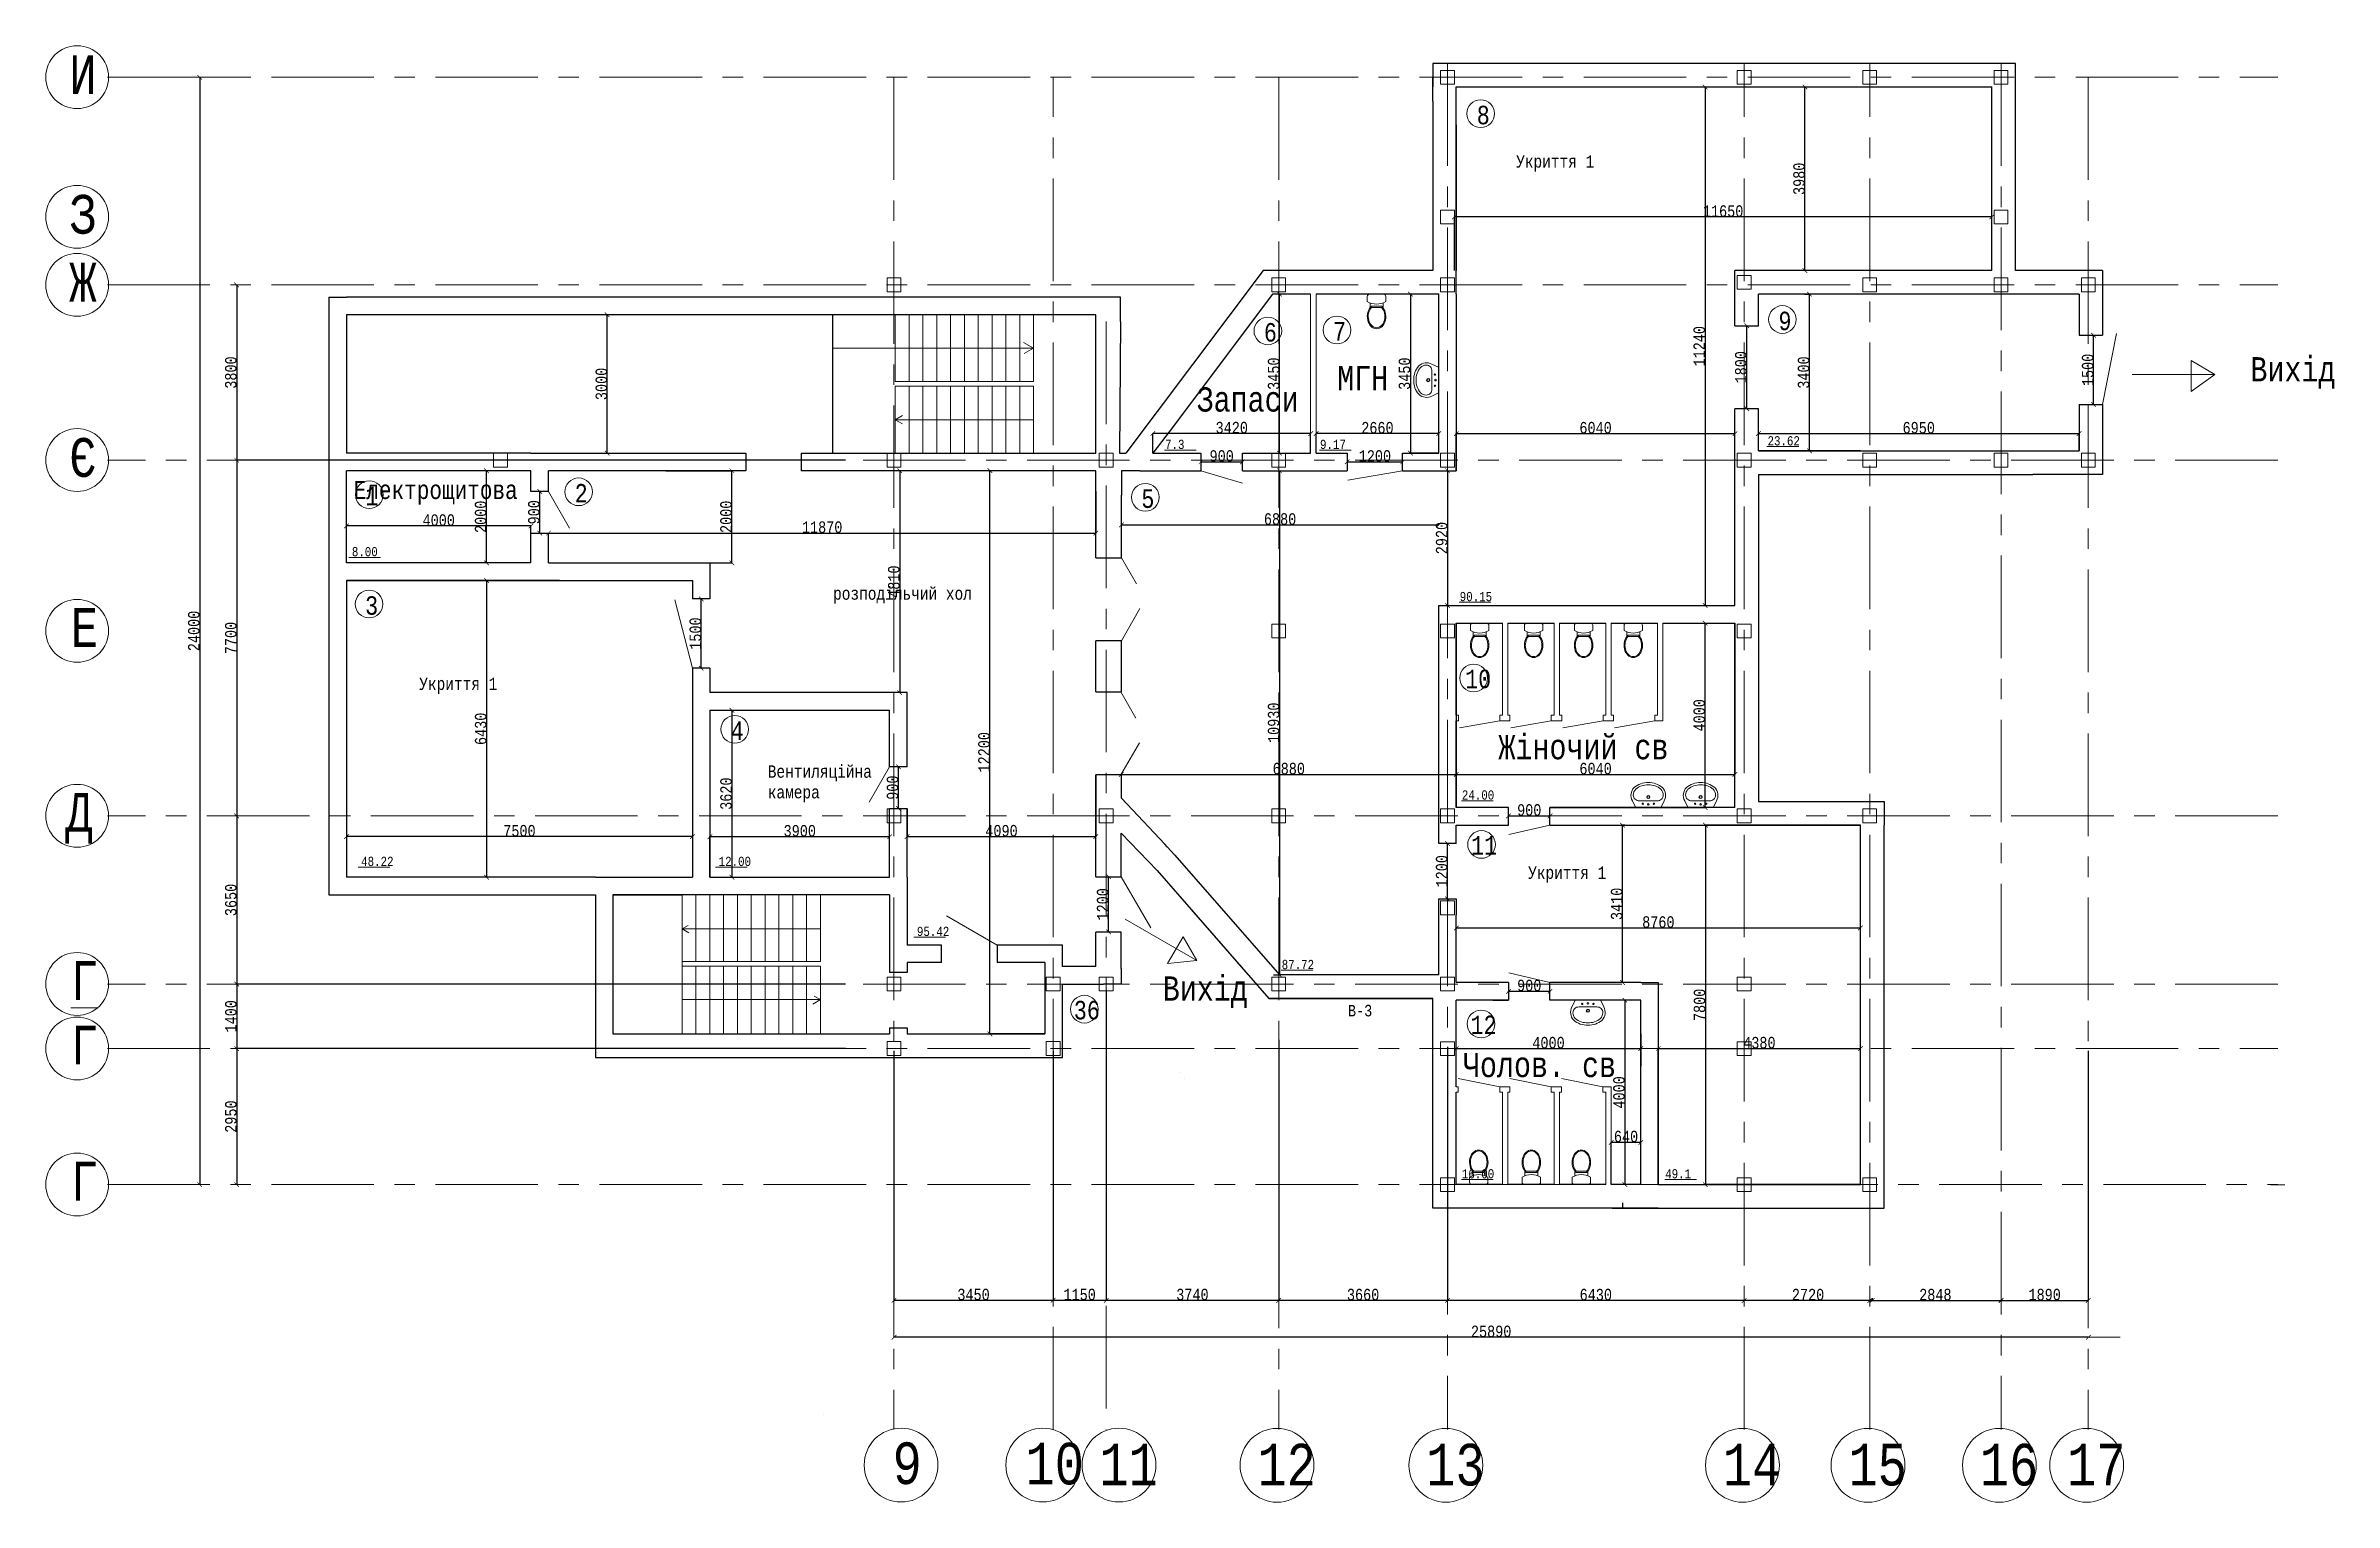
# Model space of a CAD drawing. Header units: millimetres. Extents: x -689206 to 4969298, y -1019800 to 703299.
# Drawn here: x 1176968 to 1226580, y -645260 to -613693 of the extents above; entities that cross this region are included whole.
import ezdxf

# ---------------------------------------------------------------- set-up
doc = ezdxf.new("R2010")
doc.units = ezdxf.units.MM
doc.linetypes.add('JIS_02_4.0', pattern=[5.5, 4, -1.5])
doc.linetypes.add('осеваяX2', pattern=[101.6, 63.5, -12.7, 12.7, -12.7])
for name, color, linetype, lineweight in [('WC', 170, 'Continuous', 9), ('несущие', 7, 'Continuous', 30), ('ОКНА', 250, 'Continuous', 20), ('РАЗМЕРЫ', 7, 'Continuous', 9), ('стены', 7, 'Continuous', 20)]:
    doc.layers.add(name, color=color, linetype=linetype, lineweight=lineweight)
doc.layers.add('четотам', color=7, linetype='Continuous')
doc.styles.add('Аннотативный', font='isocteur.ttf', dxfattribs={"width": 0.7, "height": 250})
doc.dimstyles.new('Аннотативный', dxfattribs={"dimscale": 0, "dimtxt": 250, "dimasz": 100, "dimexe": 1.25, "dimexo": 0.625, "dimtad": 1, "dimdec": 0, "dimtxsty": 'Аннотативный', "dimblk": 'ARCHTICK', "dimcen": 2.5, "dimadec": 0, "dimazin": 0, "dimtfac": 1, "dimtdec": 0, "dimtmove": 0, "dimatfit": 3, "dimfxl": 1, "dimarcsym": 0})

msp = doc.modelspace()

# ---------------------------------------------------------------- texts
at = {"layer": 'РАЗМЕРЫ', "lineweight": 5, "ltscale": 35, "attachment_point": 1, "style": 'Аннотативный'}
for s, insert, char_height, width in [('И', (1177478.3, -613896.7), 841.3, 7009.377), ('З', (1177478.3, -616924.2), 841.3, 7009.377), ('Ж', (1177478.3, -618396.7), 841.3, 7009.377), ('Є', (1177478.3, -622194.7), 841.3, 7009.377), ('Е', (1177513.5, -625879.1), 841.3, 7009.377), ('Д', (1177393.2, -629887.1), 841.3, 7009.377), ('{\\LГ}', (1177513.5, -633531.8), 841.28, 7009.377), ('Г', (1177513.5, -634931.1), 841.3, 7009.377), ('Г', (1177513.5, -637879.1), 841.3, 7009.377), ('9', (1195325.9, -643962.9), 902.4, 7518.748), ('10', (1198209.3, -643971.5), 902.42, 7518.748), ('11', (1199809.7, -643988.6), 902.42, 7518.748), ('12', (1203236.4, -643993.6), 902.42, 7518.748), ('13', (1206896.2, -643993.6), 902.42, 7518.748), ('14', (1213326.1, -643993.6), 902.42, 7518.748), ('15', (1216048.6, -643993.6), 902.42, 7518.748), ('16', (1218896.2, -643993.6), 902.42, 7518.748), ('17', (1220787.7, -643993.6), 902.42, 7518.748)]:
    msp.add_mtext(s, dxfattribs=dict(at, insert=insert, char_height=char_height, width=width))
at = {"layer": 'РАЗМЕРЫ', "lineweight": 13, "ltscale": 150, "char_height": 401.1, "width": 1460, "attachment_point": 1, "style": 'Аннотативный'}
for s, insert in [('8', (1207990.8, -614993.1)), ('9', (1214532, -619455.5)), ('6', (1203376.3, -619702.6)), ('7', (1204875.9, -619682.2)), ('1', (1183895.5, -623251.2)), ('2', (1188434.7, -623190.4)), ('5', (1200720.2, -623308.1)), ('3', (1183892.1, -625623.6)), ('10', (1207740.5, -627215.1)), ('4', (1191819.4, -628337.1)), ('11', (1207866.6, -630823.4)), ('36', (1199256.7, -634393.4)), ('12', (1207856.6, -634713.4))]:
    msp.add_mtext(s, dxfattribs=dict(at, insert=insert))
at = {"layer": 'РАЗМЕРЫ', "color": 18, "lineweight": 13, "true_color": 0x000000, "attachment_point": 1, "style": 'Аннотативный'}
for s, insert, char_height, width in [('Укриття 1', (1208845.1, -616065.4), 268.05, 4534.097), ('МГН', (1204965.4, -620633.1), 525.63, 8891.082), ('Вихід', (1224762.6, -620441.7), 525.63, 8891.082), ('Запаси', (1201917.2, -621095.6), 525.63, 8891.082), ('Електрощитова', (1183644.3, -623126.3), 389.779, 6593.194), ('розподільчий хол', (1194037.3, -625430.4), 268.049, 4534.097), ('Укриття 1', (1185065.2, -627386.4), 268.05, 4534.097), ('Жіночий св', (1208459.8, -628631), 525.63, 8891.082), ('Вентиляційна\\Pкамера', (1192620.8, -629289.1), 268.049, 4534.097), ('Укриття 1', (1209105.2, -631480.6), 268.05, 4534.097), ('Вихід', (1201183.5, -633862.7), 525.63, 8891.082), ('Чолов. св', (1207691.7, -635519.6), 525.63, 8891.082)]:
    msp.add_mtext(s, dxfattribs=dict(at, insert=insert, char_height=char_height, width=width))
at = {"layer": 'РАЗМЕРЫ', "char_height": 200, "width": 656.117, "attachment_point": 1, "style": 'Аннотативный'}
for s, insert in [('7.3', (1201233.7, -622232.9)), ('9.17', (1204592.5, -622232.9)), ('23.62', (1214294.4, -622155.1)), ('8.00', (1183604.2, -624557.4)), ('90.15', (1207621.8, -625530.3)), ('24.00', (1207668.3, -629830.5)), ('48.22', (1183806.1, -631270.3)), ('12.00', (1191556, -631270.3)), ('95.42', (1195854.3, -632788.3)), ('87.72', (1203762.8, -633505.6)), ('16.00', (1207668.3, -638041.1)), ('49.1', (1212077, -638041.1))]:
    msp.add_mtext(s, dxfattribs=dict(at, insert=insert))
at = {"layer": 'РАЗМЕРЫ', "lineweight": 20, "ltscale": 150, "insert": (1205198.3, -634481.5), "char_height": 250, "width": 922.913, "attachment_point": 1, "rotation": 0.25592, "style": 'Аннотативный'}
msp.add_mtext('В-3', dxfattribs=at)

# ---------------------------------------------------------------- blocks, each defined once
blk = doc.blocks.new('_ArchTick')
at = {"color": 0, "linetype": 'ByBlock', "const_width": 0.15}
blk.add_lwpolyline([(-0.5, -0.5), (0.5, 0.5)], dxfattribs=at)
blk = doc.blocks.new('*D5744')
at = {"layer": 'Defpoints', "color": 0, "lineweight": 5, "transparency": 16777216}
for p in [(1200286, -624078), (1207167, -624078), (1207167, -624078)]:
    blk.add_point(p, dxfattribs=at)
at = {"layer": 'стены', "color": 0, "lineweight": -2, "transparency": 16777216}
for p, q in [((1200286, -624077), (1200286, -624076)), ((1200286, -624078), (1207167, -624078)), ((1207167, -624077), (1207167, -624076))]:
    blk.add_line(p, q, dxfattribs=at)
at = {"layer": 'стены', "color": 0, "lineweight": -2, "transparency": 16777216, "xscale": 100, "yscale": 100, "zscale": 100, "rotation": 180}
blk.add_blockref('_ArchTick', (1200286, -624078), dxfattribs=at)
at = {"layer": 'стены', "color": 0, "lineweight": -2, "transparency": 16777216, "xscale": 100, "yscale": 100, "zscale": 100}
blk.add_blockref('_ArchTick', (1207167, -624078), dxfattribs=at)
at = {"layer": 'стены', "color": 0, "lineweight": 5, "transparency": 16777216, "insert": (1203727, -623952), "char_height": 250, "attachment_point": 5, "style": 'Аннотативный'}
blk.add_mtext('6880', dxfattribs=at)
blk = doc.blocks.new('*D5745')
at = {"layer": 'Defpoints', "color": 0, "linetype": 'ByBlock', "lineweight": 5, "transparency": 16777216}
for p in [(1208679, -634188), (1208679, -634188), (1209579, -634188)]:
    blk.add_point(p, dxfattribs=at)
at = {"layer": 'РАЗМЕРЫ', "color": 0, "linetype": 'ByBlock', "lineweight": -2, "transparency": 16777216}
for p, q in [((1208679, -634187), (1208679, -634186)), ((1209579, -634188), (1208679, -634188)), ((1209579, -634187), (1209579, -634186))]:
    blk.add_line(p, q, dxfattribs=at)
at = {"layer": 'РАЗМЕРЫ', "color": 0, "linetype": 'ByBlock', "lineweight": -2, "transparency": 16777216, "xscale": 100, "yscale": 100, "zscale": 100, "rotation": 180}
blk.add_blockref('_ArchTick', (1208679, -634188), dxfattribs=at)
at = {"layer": 'РАЗМЕРЫ', "color": 0, "linetype": 'ByBlock', "lineweight": -2, "transparency": 16777216, "xscale": 100, "yscale": 100, "zscale": 100}
blk.add_blockref('_ArchTick', (1209579, -634188), dxfattribs=at)
at = {"layer": 'РАЗМЕРЫ', "color": 0, "linetype": 'ByBlock', "lineweight": 5, "transparency": 16777216, "insert": (1209129, -634062), "char_height": 250, "attachment_point": 5, "style": 'Аннотативный'}
blk.add_mtext('900', dxfattribs=at)
blk = doc.blocks.new('*D5746')
at = {"layer": 'Defpoints', "color": 0, "linetype": 'ByBlock', "lineweight": 5, "transparency": 16777216}
for p in [(1207357, -630983), (1207357, -630983), (1207357, -632184)]:
    blk.add_point(p, dxfattribs=at)
at = {"layer": 'РАЗМЕРЫ', "color": 0, "linetype": 'ByBlock', "lineweight": -2, "transparency": 16777216}
for p, q in [((1207357, -630983), (1207359, -630983)), ((1207357, -632184), (1207357, -630983)), ((1207358, -632184), (1207359, -632184))]:
    blk.add_line(p, q, dxfattribs=at)
at = {"layer": 'РАЗМЕРЫ', "color": 0, "linetype": 'ByBlock', "lineweight": -2, "transparency": 16777216, "xscale": 100, "yscale": 100, "zscale": 100}
for p, rotation in [((1207357, -630983), 90), ((1207357, -632184), 270)]:
    blk.add_blockref('_ArchTick', p, dxfattribs=dict(at, rotation=rotation))
at = {"layer": 'РАЗМЕРЫ', "color": 0, "linetype": 'ByBlock', "lineweight": 5, "transparency": 16777216, "insert": (1207232, -631584), "char_height": 250, "attachment_point": 5, "rotation": 90, "style": 'Аннотативный'}
blk.add_mtext('1200', dxfattribs=at)
blk = doc.blocks.new('*D5747')
at = {"layer": 'Defpoints', "color": 0, "linetype": 'ByBlock', "lineweight": 5, "transparency": 16777216}
for p in [(1200285, -629486), (1207547, -629486), (1207547, -629486)]:
    blk.add_point(p, dxfattribs=at)
at = {"layer": 'РАЗМЕРЫ', "color": 0, "linetype": 'ByBlock', "lineweight": -2, "transparency": 16777216}
for p, q in [((1200285, -629486), (1200285, -629485)), ((1200285, -629486), (1207547, -629486)), ((1207547, -629486), (1207547, -629485))]:
    blk.add_line(p, q, dxfattribs=at)
at = {"layer": 'РАЗМЕРЫ', "color": 0, "linetype": 'ByBlock', "lineweight": -2, "transparency": 16777216, "xscale": 100, "yscale": 100, "zscale": 100, "rotation": 180}
blk.add_blockref('_ArchTick', (1200285, -629486), dxfattribs=at)
at = {"layer": 'РАЗМЕРЫ', "color": 0, "linetype": 'ByBlock', "lineweight": -2, "transparency": 16777216, "xscale": 100, "yscale": 100, "zscale": 100}
blk.add_blockref('_ArchTick', (1207547, -629486), dxfattribs=at)
at = {"layer": 'РАЗМЕРЫ', "color": 0, "linetype": 'ByBlock', "lineweight": 5, "transparency": 16777216, "insert": (1203916, -629361), "char_height": 250, "attachment_point": 5, "style": 'Аннотативный'}
blk.add_mtext('6880', dxfattribs=at)
blk = doc.blocks.new('*D5748')
at = {"layer": 'Defpoints', "color": 0, "lineweight": 5, "ltscale": 35, "transparency": 16777216}
for p in [(1216310, -630584), (1212947, -638376), (1216310, -638376)]:
    blk.add_point(p, dxfattribs=at)
at = {"layer": 'РАЗМЕРЫ', "color": 0, "lineweight": -2, "ltscale": 35, "transparency": 16777216}
for p, q in [((1216309, -630584), (1212946, -630584)), ((1212947, -630584), (1212947, -638376)), ((1216309, -638376), (1212946, -638376))]:
    blk.add_line(p, q, dxfattribs=at)
at = {"layer": 'РАЗМЕРЫ', "color": 0, "lineweight": -2, "ltscale": 35, "transparency": 16777216, "xscale": 100, "yscale": 100, "zscale": 100}
for p, rotation in [((1212947, -630584), 90), ((1212947, -638376), 270)]:
    blk.add_blockref('_ArchTick', p, dxfattribs=dict(at, rotation=rotation))
at = {"layer": 'РАЗМЕРЫ', "color": 0, "lineweight": 5, "ltscale": 35, "transparency": 16777216, "insert": (1212822, -634480), "char_height": 250, "attachment_point": 5, "rotation": 90, "style": 'Аннотативный'}
blk.add_mtext('7800', dxfattribs=at)
blk = doc.blocks.new('*D5749')
at = {"layer": 'Defpoints', "color": 0, "lineweight": 5, "ltscale": 35, "transparency": 16777216}
for p in [(1216310, -632813), (1207547, -633642), (1216310, -633642)]:
    blk.add_point(p, dxfattribs=at)
at = {"layer": 'РАЗМЕРЫ', "color": 0, "lineweight": -2, "ltscale": 35, "transparency": 16777216}
for p, q in [((1207547, -633642), (1207547, -632812)), ((1207547, -632813), (1216310, -632813)), ((1216310, -633642), (1216310, -632812))]:
    blk.add_line(p, q, dxfattribs=at)
at = {"layer": 'РАЗМЕРЫ', "color": 0, "lineweight": -2, "ltscale": 35, "transparency": 16777216, "xscale": 100, "yscale": 100, "zscale": 100, "rotation": 180}
blk.add_blockref('_ArchTick', (1207547, -632813), dxfattribs=at)
at = {"layer": 'РАЗМЕРЫ', "color": 0, "lineweight": -2, "ltscale": 35, "transparency": 16777216, "xscale": 100, "yscale": 100, "zscale": 100}
blk.add_blockref('_ArchTick', (1216310, -632813), dxfattribs=at)
at = {"layer": 'РАЗМЕРЫ', "color": 0, "lineweight": 5, "ltscale": 35, "transparency": 16777216, "insert": (1211928, -632687), "char_height": 250, "attachment_point": 5, "style": 'Аннотативный'}
blk.add_mtext('8760', dxfattribs=at)
blk = doc.blocks.new('*D5753')
at = {"layer": 'Defpoints', "color": 0, "lineweight": 5, "ltscale": 35, "transparency": 16777216}
for p in [(1207167, -619076), (1206552, -622522), (1207167, -622522)]:
    blk.add_point(p, dxfattribs=at)
at = {"layer": 'РАЗМЕРЫ', "color": 0, "lineweight": -2, "ltscale": 35, "transparency": 16777216}
for p, q in [((1207166, -619076), (1206551, -619076)), ((1206552, -619076), (1206552, -622522)), ((1207166, -622522), (1206551, -622522))]:
    blk.add_line(p, q, dxfattribs=at)
at = {"layer": 'РАЗМЕРЫ', "color": 0, "lineweight": -2, "ltscale": 35, "transparency": 16777216, "xscale": 100, "yscale": 100, "zscale": 100}
for p, rotation in [((1206552, -619076), 90), ((1206552, -622522), 270)]:
    blk.add_blockref('_ArchTick', p, dxfattribs=dict(at, rotation=rotation))
at = {"layer": 'РАЗМЕРЫ', "color": 0, "lineweight": 5, "ltscale": 35, "transparency": 16777216, "insert": (1206426, -620799), "char_height": 250, "attachment_point": 5, "rotation": 90, "style": 'Аннотативный'}
blk.add_mtext('3450', dxfattribs=at)
blk = doc.blocks.new('*D5754')
at = {"layer": 'Defpoints', "color": 0, "lineweight": 5, "ltscale": 35, "transparency": 16777216}
for p in [(1204510, -622098), (1204510, -622522), (1207167, -622522)]:
    blk.add_point(p, dxfattribs=at)
at = {"layer": 'РАЗМЕРЫ', "color": 0, "lineweight": -2, "ltscale": 35, "transparency": 16777216}
for p, q in [((1204510, -622521), (1204510, -622097)), ((1207167, -622098), (1204510, -622098)), ((1207167, -622521), (1207167, -622097))]:
    blk.add_line(p, q, dxfattribs=at)
at = {"layer": 'РАЗМЕРЫ', "color": 0, "lineweight": -2, "ltscale": 35, "transparency": 16777216, "xscale": 100, "yscale": 100, "zscale": 100, "rotation": 180}
blk.add_blockref('_ArchTick', (1204510, -622098), dxfattribs=at)
at = {"layer": 'РАЗМЕРЫ', "color": 0, "lineweight": -2, "ltscale": 35, "transparency": 16777216, "xscale": 100, "yscale": 100, "zscale": 100}
blk.add_blockref('_ArchTick', (1207167, -622098), dxfattribs=at)
at = {"layer": 'РАЗМЕРЫ', "color": 0, "lineweight": 5, "ltscale": 35, "transparency": 16777216, "insert": (1205838, -621973), "char_height": 250, "attachment_point": 5, "style": 'Аннотативный'}
blk.add_mtext('2660', dxfattribs=at)
blk = doc.blocks.new('*D5755')
at = {"layer": 'Defpoints', "color": 0, "lineweight": 5, "ltscale": 35, "transparency": 16777216}
for p in [(1207547, -626204), (1213588, -626204), (1213588, -629486)]:
    blk.add_point(p, dxfattribs=at)
at = {"layer": 'РАЗМЕРЫ', "color": 0, "lineweight": -2, "ltscale": 35, "transparency": 16777216}
for p, q in [((1207547, -626204), (1207547, -629488)), ((1213588, -626204), (1213588, -629488)), ((1207547, -629486), (1213588, -629486))]:
    blk.add_line(p, q, dxfattribs=at)
at = {"layer": 'РАЗМЕРЫ', "color": 0, "lineweight": -2, "ltscale": 35, "transparency": 16777216, "xscale": 100, "yscale": 100, "zscale": 100, "rotation": 180}
blk.add_blockref('_ArchTick', (1207547, -629486), dxfattribs=at)
at = {"layer": 'РАЗМЕРЫ', "color": 0, "lineweight": -2, "ltscale": 35, "transparency": 16777216, "xscale": 100, "yscale": 100, "zscale": 100}
blk.add_blockref('_ArchTick', (1213588, -629486), dxfattribs=at)
at = {"layer": 'РАЗМЕРЫ', "color": 0, "lineweight": 5, "ltscale": 35, "transparency": 16777216, "insert": (1210567, -629361), "char_height": 250, "attachment_point": 5, "style": 'Аннотативный'}
blk.add_mtext('6040', dxfattribs=at)
blk = doc.blocks.new('*D5756')
at = {"layer": 'Defpoints', "color": 0, "lineweight": 5, "ltscale": 35, "transparency": 16777216}
for p in [(1212027, -626204), (1212942, -626204), (1209579, -630204)]:
    blk.add_point(p, dxfattribs=at)
at = {"layer": 'РАЗМЕРЫ', "color": 0, "lineweight": -2, "ltscale": 35, "transparency": 16777216}
for p, q in [((1212027, -626204), (1212943, -626204)), ((1212942, -630204), (1212942, -626204)), ((1209579, -630204), (1212943, -630204))]:
    blk.add_line(p, q, dxfattribs=at)
at = {"layer": 'РАЗМЕРЫ', "color": 0, "lineweight": -2, "ltscale": 35, "transparency": 16777216, "xscale": 100, "yscale": 100, "zscale": 100}
for p, rotation in [((1212942, -626204), 90), ((1212942, -630204), 270)]:
    blk.add_blockref('_ArchTick', p, dxfattribs=dict(at, rotation=rotation))
at = {"layer": 'РАЗМЕРЫ', "color": 0, "lineweight": 5, "ltscale": 35, "transparency": 16777216, "insert": (1212816, -628204), "char_height": 250, "attachment_point": 5, "rotation": 90, "style": 'Аннотативный'}
blk.add_mtext('4000', dxfattribs=at)
blk = doc.blocks.new('*D5757')
at = {"layer": 'Defpoints', "color": 0, "lineweight": 5, "ltscale": 35, "transparency": 16777216}
for p in [(1210907, -637461), (1210907, -638376), (1211547, -638376)]:
    blk.add_point(p, dxfattribs=at)
at = {"layer": 'РАЗМЕРЫ', "color": 0, "lineweight": -2, "ltscale": 35, "transparency": 16777216}
for p, q in [((1210907, -638375), (1210907, -637459)), ((1211547, -637461), (1210907, -637461)), ((1211547, -638375), (1211547, -637459))]:
    blk.add_line(p, q, dxfattribs=at)
at = {"layer": 'РАЗМЕРЫ', "color": 0, "lineweight": -2, "ltscale": 35, "transparency": 16777216, "xscale": 100, "yscale": 100, "zscale": 100, "rotation": 180}
blk.add_blockref('_ArchTick', (1210907, -637461), dxfattribs=at)
at = {"layer": 'РАЗМЕРЫ', "color": 0, "lineweight": -2, "ltscale": 35, "transparency": 16777216, "xscale": 100, "yscale": 100, "zscale": 100}
blk.add_blockref('_ArchTick', (1211547, -637461), dxfattribs=at)
at = {"layer": 'РАЗМЕРЫ', "color": 0, "lineweight": 5, "ltscale": 35, "transparency": 16777216, "insert": (1211227, -637335), "char_height": 250, "attachment_point": 5, "style": 'Аннотативный'}
blk.add_mtext('640', dxfattribs=at)
blk = doc.blocks.new('*D5758')
at = {"layer": 'Defpoints', "color": 0, "lineweight": 5, "ltscale": 35, "transparency": 16777216}
for p in [(1203700, -619076), (1203715, -619076), (1203700, -622522)]:
    blk.add_point(p, dxfattribs=at)
at = {"layer": 'РАЗМЕРЫ', "color": 0, "lineweight": -2, "ltscale": 35, "transparency": 16777216}
for p, q in [((1203701, -619076), (1203716, -619076)), ((1203715, -622522), (1203715, -619076)), ((1203701, -622522), (1203716, -622522))]:
    blk.add_line(p, q, dxfattribs=at)
at = {"layer": 'РАЗМЕРЫ', "color": 0, "lineweight": -2, "ltscale": 35, "transparency": 16777216, "xscale": 100, "yscale": 100, "zscale": 100}
for p, rotation in [((1203715, -619076), 90), ((1203715, -622522), 270)]:
    blk.add_blockref('_ArchTick', p, dxfattribs=dict(at, rotation=rotation))
at = {"layer": 'РАЗМЕРЫ', "color": 0, "lineweight": 5, "ltscale": 35, "transparency": 16777216, "insert": (1203589, -620799), "char_height": 250, "attachment_point": 5, "rotation": 90, "style": 'Аннотативный'}
blk.add_mtext('3450', dxfattribs=at)
blk = doc.blocks.new('*D5759')
at = {"layer": 'Defpoints', "color": 0, "lineweight": 5, "ltscale": 35, "transparency": 16777216}
for p in [(1200970, -622097), (1200970, -622522), (1204390, -622522)]:
    blk.add_point(p, dxfattribs=at)
at = {"layer": 'РАЗМЕРЫ', "color": 0, "lineweight": -2, "ltscale": 35, "transparency": 16777216}
for p, q in [((1200970, -622521), (1200970, -622096)), ((1204390, -622097), (1200970, -622097)), ((1204390, -622521), (1204390, -622096))]:
    blk.add_line(p, q, dxfattribs=at)
at = {"layer": 'РАЗМЕРЫ', "color": 0, "lineweight": -2, "ltscale": 35, "transparency": 16777216, "xscale": 100, "yscale": 100, "zscale": 100, "rotation": 180}
blk.add_blockref('_ArchTick', (1200970, -622097), dxfattribs=at)
at = {"layer": 'РАЗМЕРЫ', "color": 0, "lineweight": -2, "ltscale": 35, "transparency": 16777216, "xscale": 100, "yscale": 100, "zscale": 100}
blk.add_blockref('_ArchTick', (1204390, -622097), dxfattribs=at)
at = {"layer": 'РАЗМЕРЫ', "color": 0, "lineweight": 5, "ltscale": 35, "transparency": 16777216, "insert": (1202680, -621971), "char_height": 250, "attachment_point": 5, "style": 'Аннотативный'}
blk.add_mtext('3420', dxfattribs=at)
blk = doc.blocks.new('*D5750')
at = {"layer": 'Defpoints', "color": 0, "lineweight": 5, "ltscale": 35, "transparency": 16777216}
for p in [(1207357, -622902), (1207357, -625824), (1207357, -625824)]:
    blk.add_point(p, dxfattribs=at)
at = {"layer": 'РАЗМЕРЫ', "color": 0, "lineweight": -2, "ltscale": 35, "transparency": 16777216}
for p, q in [((1207357, -622902), (1207357, -625824)), ((1207358, -622902), (1207359, -622902)), ((1207358, -625824), (1207359, -625824))]:
    blk.add_line(p, q, dxfattribs=at)
at = {"layer": 'РАЗМЕРЫ', "color": 0, "lineweight": -2, "ltscale": 35, "transparency": 16777216, "xscale": 100, "yscale": 100, "zscale": 100}
for p, rotation in [((1207357, -622902), 90), ((1207357, -625824), 270)]:
    blk.add_blockref('_ArchTick', p, dxfattribs=dict(at, rotation=rotation))
at = {"layer": 'РАЗМЕРЫ', "color": 0, "lineweight": 5, "ltscale": 35, "transparency": 16777216, "insert": (1207232, -624363), "char_height": 250, "attachment_point": 5, "rotation": 90, "style": 'Аннотативный'}
blk.add_mtext('2920', dxfattribs=at)
blk = doc.blocks.new('*D5751')
at = {"layer": 'Defpoints', "color": 0, "lineweight": 5, "ltscale": 35, "transparency": 16777216}
for p in [(1215099, -619076), (1215204, -619076), (1215204, -622474)]:
    blk.add_point(p, dxfattribs=at)
at = {"layer": 'РАЗМЕРЫ', "color": 0, "lineweight": -2, "ltscale": 35, "transparency": 16777216}
for p, q in [((1215099, -619076), (1215205, -619076)), ((1215204, -622474), (1215204, -619076)), ((1215204, -622474), (1215205, -622474))]:
    blk.add_line(p, q, dxfattribs=at)
at = {"layer": 'РАЗМЕРЫ', "color": 0, "lineweight": -2, "ltscale": 35, "transparency": 16777216, "xscale": 100, "yscale": 100, "zscale": 100}
for p, rotation in [((1215204, -619076), 90), ((1215204, -622474), 270)]:
    blk.add_blockref('_ArchTick', p, dxfattribs=dict(at, rotation=rotation))
at = {"layer": 'РАЗМЕРЫ', "color": 0, "lineweight": 5, "ltscale": 35, "transparency": 16777216, "insert": (1215078, -620775), "char_height": 250, "attachment_point": 5, "rotation": 90, "style": 'Аннотативный'}
blk.add_mtext('3400', dxfattribs=at)
blk = doc.blocks.new('*D5752')
at = {"layer": 'Defpoints', "color": 0, "lineweight": 5, "ltscale": 35, "transparency": 16777216}
for p in [(1213588, -622098), (1207547, -622902), (1213588, -622902)]:
    blk.add_point(p, dxfattribs=at)
at = {"layer": 'РАЗМЕРЫ', "color": 0, "lineweight": -2, "ltscale": 35, "transparency": 16777216}
for p, q in [((1207547, -622901), (1207547, -622097)), ((1207547, -622098), (1213588, -622098)), ((1213588, -622901), (1213588, -622097))]:
    blk.add_line(p, q, dxfattribs=at)
at = {"layer": 'РАЗМЕРЫ', "color": 0, "lineweight": -2, "ltscale": 35, "transparency": 16777216, "xscale": 100, "yscale": 100, "zscale": 100, "rotation": 180}
blk.add_blockref('_ArchTick', (1207547, -622098), dxfattribs=at)
at = {"layer": 'РАЗМЕРЫ', "color": 0, "lineweight": -2, "ltscale": 35, "transparency": 16777216, "xscale": 100, "yscale": 100, "zscale": 100}
blk.add_blockref('_ArchTick', (1213588, -622098), dxfattribs=at)
at = {"layer": 'РАЗМЕРЫ', "color": 0, "lineweight": 5, "ltscale": 35, "transparency": 16777216, "insert": (1210567, -621973), "char_height": 250, "width": 647.5, "attachment_point": 5, "style": 'Аннотативный'}
blk.add_mtext('6040', dxfattribs=at)
blk = doc.blocks.new('*D5760')
at = {"layer": 'Defpoints', "color": 0, "lineweight": 5, "ltscale": 35, "transparency": 16777216}
for p in [(1203588, -622902), (1203588, -633831), (1203715, -633831)]:
    blk.add_point(p, dxfattribs=at)
at = {"layer": 'РАЗМЕРЫ', "color": 0, "lineweight": -2, "ltscale": 35, "transparency": 16777216}
for p, q in [((1203588, -622902), (1203716, -622902)), ((1203715, -622902), (1203715, -633831)), ((1203588, -633831), (1203716, -633831))]:
    blk.add_line(p, q, dxfattribs=at)
at = {"layer": 'РАЗМЕРЫ', "color": 0, "lineweight": -2, "ltscale": 35, "transparency": 16777216, "xscale": 100, "yscale": 100, "zscale": 100}
for p, rotation in [((1203715, -622902), 90), ((1203715, -633831), 270)]:
    blk.add_blockref('_ArchTick', p, dxfattribs=dict(at, rotation=rotation))
at = {"layer": 'РАЗМЕРЫ', "color": 0, "lineweight": 5, "ltscale": 35, "transparency": 16777216, "insert": (1203589, -628366), "char_height": 250, "attachment_point": 5, "rotation": 90, "style": 'Аннотативный'}
blk.add_mtext('10930', dxfattribs=at)
blk = doc.blocks.new('*D5761')
at = {"layer": 'Defpoints', "color": 0, "lineweight": 5, "ltscale": 35, "transparency": 16777216}
for p in [(1197436, -622902), (1198493, -622902), (1198627, -635108)]:
    blk.add_point(p, dxfattribs=at)
at = {"layer": 'РАЗМЕРЫ', "color": 0, "lineweight": -2, "ltscale": 35, "transparency": 16777216}
for p, q in [((1198492, -622902), (1197435, -622902)), ((1197436, -635108), (1197436, -622902)), ((1198627, -635108), (1197435, -635108))]:
    blk.add_line(p, q, dxfattribs=at)
at = {"layer": 'РАЗМЕРЫ', "color": 0, "lineweight": -2, "ltscale": 35, "transparency": 16777216, "xscale": 100, "yscale": 100, "zscale": 100}
for p, rotation in [((1197436, -622902), 90), ((1197436, -635108), 270)]:
    blk.add_blockref('_ArchTick', p, dxfattribs=dict(at, rotation=rotation))
at = {"layer": 'РАЗМЕРЫ', "color": 0, "lineweight": 5, "ltscale": 35, "transparency": 16777216, "insert": (1197310, -629005), "char_height": 250, "attachment_point": 5, "rotation": 90, "style": 'Аннотативный'}
blk.add_mtext('12200', dxfattribs=at)
blk = doc.blocks.new('unitaz')
at = {"ltscale": 150}
for p, q in [((296, 142), (190, 142)), ((293, -140), (191, -140))]:
    blk.add_line(p, q, dxfattribs=at)
for p, q in [((263, 113), (263, -113)), ((289, 110), (289, -110))]:
    blk.add_line(p, q)
blk.add_lwpolyline([(161, 200), (50, 200, 0.414214), (0, 150), (0, -150, 0.414214), (50, -200), (161, -200)], format="xyb", dxfattribs=at)
blk.add_arc((-169, 0), 386, 328.7677, 31.2026, dxfattribs=at)
for major_axis, ratio, start_param, end_param in [((266, 0), 0.753407, 3.739816, 8.826911), ((245, 0), 0.734694, 3.796966, 8.769752)]:
    blk.add_ellipse((484, 0), major_axis=major_axis, ratio=ratio, start_param=start_param, end_param=end_param, dxfattribs=at)
blk = doc.blocks.new('UM_3')
at = {"color": 0, "linetype": 'Continuous', "ltscale": 10}
for p, q in [((269, 0), (-269, 0)), ((-278, -6), (-345, -147)), ((-193, -147), (193, -147)), ((345, -147), (278, -6))]:
    blk.add_line(p, q, dxfattribs=at)
for centre, radius in [((-121, -82), 15), ((0, -228), 35), ((0, -228), 25), ((0, -70), 17.5), ((121, -82), 15)]:
    blk.add_circle(centre, radius, dxfattribs=at)
for centre, radius, start, end in [((269, -10), 10, 25.5783, 90), ((-129, -264), 246, 151.7404, 223.3761), ((-201, -271), 124, 86.5587, 180), ((-129, -264), 196, 182.0891, 222.5037), ((-20, -108), 433, 228.4439, 272.6871), ((-269, -10), 10, 90, 154.4217), ((-20, -108), 383, 228.5881, 272.9606), ((20, -108), 383, 267.0394, 311.4119), ((20, -108), 433, 267.3129, 311.5561), ((201, -271), 124, 0, 93.4413), ((129, -264), 196, 317.4963, 357.9109), ((129, -264), 246, 316.6239, 28.2596)]:
    blk.add_arc(centre, radius, start, end, dxfattribs=at)
blk = doc.blocks.new('*D5767')
at = {"layer": 'Defpoints', "color": 0, "lineweight": 5, "ltscale": 35, "transparency": 16777216}
for p in [(1188109, -625282), (1186525, -631712), (1188109, -631712)]:
    blk.add_point(p, dxfattribs=at)
at = {"layer": 'РАЗМЕРЫ', "color": 0, "lineweight": -2, "ltscale": 35, "transparency": 16777216}
for p, q in [((1188108, -625282), (1186523, -625282)), ((1186525, -625282), (1186525, -631712)), ((1188108, -631712), (1186523, -631712))]:
    blk.add_line(p, q, dxfattribs=at)
at = {"layer": 'РАЗМЕРЫ', "color": 0, "lineweight": -2, "ltscale": 35, "transparency": 16777216, "xscale": 100, "yscale": 100, "zscale": 100}
for p, rotation in [((1186525, -625282), 90), ((1186525, -631712), 270)]:
    blk.add_blockref('_ArchTick', p, dxfattribs=dict(at, rotation=rotation))
at = {"layer": 'РАЗМЕРЫ', "color": 0, "lineweight": 5, "ltscale": 35, "transparency": 16777216, "insert": (1186399, -628497), "char_height": 250, "attachment_point": 5, "rotation": 90, "style": 'Аннотативный'}
blk.add_mtext('6430', dxfattribs=at)
blk = doc.blocks.new('*D5768')
at = {"layer": 'Defpoints', "color": 0, "lineweight": 5, "ltscale": 35, "transparency": 16777216}
for p in [(1190987, -628813), (1183487, -630833), (1183487, -630833)]:
    blk.add_point(p, dxfattribs=at)
at = {"layer": 'РАЗМЕРЫ', "color": 0, "lineweight": -2, "ltscale": 35, "transparency": 16777216}
for p, q in [((1190987, -628814), (1190987, -630835)), ((1183487, -630833), (1183487, -630832)), ((1190987, -630833), (1183487, -630833))]:
    blk.add_line(p, q, dxfattribs=at)
at = {"layer": 'РАЗМЕРЫ', "color": 0, "lineweight": -2, "ltscale": 35, "transparency": 16777216, "xscale": 100, "yscale": 100, "zscale": 100, "rotation": 180}
blk.add_blockref('_ArchTick', (1183487, -630833), dxfattribs=at)
at = {"layer": 'РАЗМЕРЫ', "color": 0, "lineweight": -2, "ltscale": 35, "transparency": 16777216, "xscale": 100, "yscale": 100, "zscale": 100}
blk.add_blockref('_ArchTick', (1190987, -630833), dxfattribs=at)
at = {"layer": 'РАЗМЕРЫ', "color": 0, "lineweight": 5, "ltscale": 35, "transparency": 16777216, "insert": (1187237, -630708), "char_height": 250, "attachment_point": 5, "style": 'Аннотативный'}
blk.add_mtext('7500', dxfattribs=at)
blk = doc.blocks.new('*D5783')
at = {"layer": 'Defpoints', "color": 0, "lineweight": 5, "ltscale": 35, "transparency": 16777216}
for p in [(1186523, -622902), (1186535, -622902), (1186535, -624902)]:
    blk.add_point(p, dxfattribs=at)
at = {"layer": 'РАЗМЕРЫ', "color": 0, "lineweight": -2, "ltscale": 35, "transparency": 16777216}
for p, q in [((1186534, -622902), (1186522, -622902)), ((1186523, -624902), (1186523, -622902)), ((1186534, -624902), (1186522, -624902))]:
    blk.add_line(p, q, dxfattribs=at)
at = {"layer": 'РАЗМЕРЫ', "color": 0, "lineweight": -2, "ltscale": 35, "transparency": 16777216, "xscale": 100, "yscale": 100, "zscale": 100}
for p, rotation in [((1186523, -622902), 90), ((1186523, -624902), 270)]:
    blk.add_blockref('_ArchTick', p, dxfattribs=dict(at, rotation=rotation))
at = {"layer": 'РАЗМЕРЫ', "color": 0, "lineweight": 5, "ltscale": 35, "transparency": 16777216, "insert": (1186398, -623902), "char_height": 250, "attachment_point": 5, "rotation": 90, "style": 'Аннотативный'}
blk.add_mtext('2000', dxfattribs=at)
blk = doc.blocks.new('*D5784')
at = {"layer": 'Defpoints', "color": 0, "lineweight": 5, "ltscale": 35, "transparency": 16777216}
for p in [(1183487, -624100), (1183487, -624100), (1187487, -624902)]:
    blk.add_point(p, dxfattribs=at)
at = {"layer": 'РАЗМЕРЫ', "color": 0, "lineweight": -2, "ltscale": 35, "transparency": 16777216}
for p, q in [((1183487, -624100), (1183487, -624099)), ((1187487, -624100), (1183487, -624100)), ((1187487, -624901), (1187487, -624099))]:
    blk.add_line(p, q, dxfattribs=at)
at = {"layer": 'РАЗМЕРЫ', "color": 0, "lineweight": -2, "ltscale": 35, "transparency": 16777216, "xscale": 100, "yscale": 100, "zscale": 100, "rotation": 180}
blk.add_blockref('_ArchTick', (1183487, -624100), dxfattribs=at)
at = {"layer": 'РАЗМЕРЫ', "color": 0, "lineweight": -2, "ltscale": 35, "transparency": 16777216, "xscale": 100, "yscale": 100, "zscale": 100}
blk.add_blockref('_ArchTick', (1187487, -624100), dxfattribs=at)
at = {"layer": 'РАЗМЕРЫ', "color": 0, "lineweight": 5, "ltscale": 35, "transparency": 16777216, "insert": (1185487, -623975), "char_height": 250, "attachment_point": 5, "style": 'Аннотативный'}
blk.add_mtext('4000', dxfattribs=at)
blk = doc.blocks.new('*D5785')
at = {"layer": 'Defpoints', "color": 0, "lineweight": 5, "ltscale": 35, "transparency": 16777216}
for p in [(1199733, -623353), (1187867, -624253), (1199733, -624253)]:
    blk.add_point(p, dxfattribs=at)
at = {"layer": 'РАЗМЕРЫ', "color": 0, "lineweight": -2, "ltscale": 35, "transparency": 16777216}
for p, q in [((1199733, -623354), (1199733, -624255)), ((1187867, -624253), (1187867, -624252)), ((1187867, -624253), (1199733, -624253))]:
    blk.add_line(p, q, dxfattribs=at)
at = {"layer": 'РАЗМЕРЫ', "color": 0, "lineweight": -2, "ltscale": 35, "transparency": 16777216, "xscale": 100, "yscale": 100, "zscale": 100, "rotation": 180}
blk.add_blockref('_ArchTick', (1187867, -624253), dxfattribs=at)
at = {"layer": 'РАЗМЕРЫ', "color": 0, "lineweight": -2, "ltscale": 35, "transparency": 16777216, "xscale": 100, "yscale": 100, "zscale": 100}
blk.add_blockref('_ArchTick', (1199733, -624253), dxfattribs=at)
at = {"layer": 'РАЗМЕРЫ', "color": 0, "lineweight": 5, "ltscale": 35, "transparency": 16777216, "insert": (1193800, -624128), "char_height": 250, "attachment_point": 5, "style": 'Аннотативный'}
blk.add_mtext('11870', dxfattribs=at)
blk = doc.blocks.new('*D5786')
at = {"layer": 'Defpoints', "color": 0, "lineweight": 5, "ltscale": 35, "transparency": 16777216}
for p in [(1190408, -622902), (1191842, -622902), (1190408, -624902)]:
    blk.add_point(p, dxfattribs=at)
at = {"layer": 'РАЗМЕРЫ', "color": 0, "lineweight": -2, "ltscale": 35, "transparency": 16777216}
for p, q in [((1190408, -622902), (1191844, -622902)), ((1191842, -624902), (1191842, -622902)), ((1190408, -624902), (1191844, -624902))]:
    blk.add_line(p, q, dxfattribs=at)
at = {"layer": 'РАЗМЕРЫ', "color": 0, "lineweight": -2, "ltscale": 35, "transparency": 16777216, "xscale": 100, "yscale": 100, "zscale": 100}
for p, rotation in [((1191842, -622902), 90), ((1191842, -624902), 270)]:
    blk.add_blockref('_ArchTick', p, dxfattribs=dict(at, rotation=rotation))
at = {"layer": 'РАЗМЕРЫ', "color": 0, "lineweight": 5, "ltscale": 35, "transparency": 16777216, "insert": (1191717, -623902), "char_height": 250, "attachment_point": 5, "rotation": 90, "style": 'Аннотативный'}
blk.add_mtext('2000', dxfattribs=at)
blk = doc.blocks.new('*D5787')
at = {"layer": 'Defpoints', "color": 0, "lineweight": 5, "ltscale": 35, "transparency": 16777216}
for p in [(1191367, -628092), (1191367, -631712), (1191844, -631712)]:
    blk.add_point(p, dxfattribs=at)
at = {"layer": 'РАЗМЕРЫ', "color": 0, "lineweight": -2, "ltscale": 35, "transparency": 16777216}
for p, q in [((1191368, -628092), (1191845, -628092)), ((1191844, -628092), (1191844, -631712)), ((1191368, -631712), (1191845, -631712))]:
    blk.add_line(p, q, dxfattribs=at)
at = {"layer": 'РАЗМЕРЫ', "color": 0, "lineweight": -2, "ltscale": 35, "transparency": 16777216, "xscale": 100, "yscale": 100, "zscale": 100}
for p, rotation in [((1191844, -628092), 90), ((1191844, -631712), 270)]:
    blk.add_blockref('_ArchTick', p, dxfattribs=dict(at, rotation=rotation))
at = {"layer": 'РАЗМЕРЫ', "color": 0, "lineweight": 5, "ltscale": 35, "transparency": 16777216, "insert": (1191718, -629902), "char_height": 250, "attachment_point": 5, "rotation": 90, "style": 'Аннотативный'}
blk.add_mtext('3620', dxfattribs=at)
blk = doc.blocks.new('*D5788')
at = {"layer": 'Defpoints', "color": 0, "lineweight": 5, "ltscale": 35, "transparency": 16777216}
for p in [(1191367, -630835), (1191367, -631712), (1195263, -631712)]:
    blk.add_point(p, dxfattribs=at)
at = {"layer": 'РАЗМЕРЫ', "color": 0, "lineweight": -2, "ltscale": 35, "transparency": 16777216}
for p, q in [((1191367, -631711), (1191367, -630833)), ((1195263, -630835), (1191367, -630835)), ((1195263, -631711), (1195263, -630833))]:
    blk.add_line(p, q, dxfattribs=at)
at = {"layer": 'РАЗМЕРЫ', "color": 0, "lineweight": -2, "ltscale": 35, "transparency": 16777216, "xscale": 100, "yscale": 100, "zscale": 100, "rotation": 180}
blk.add_blockref('_ArchTick', (1191367, -630835), dxfattribs=at)
at = {"layer": 'РАЗМЕРЫ', "color": 0, "lineweight": -2, "ltscale": 35, "transparency": 16777216, "xscale": 100, "yscale": 100, "zscale": 100}
blk.add_blockref('_ArchTick', (1195263, -630835), dxfattribs=at)
at = {"layer": 'РАЗМЕРЫ', "color": 0, "lineweight": 5, "ltscale": 35, "transparency": 16777216, "insert": (1193315, -630709), "char_height": 250, "attachment_point": 5, "style": 'Аннотативный'}
blk.add_mtext('3900', dxfattribs=at)
blk = doc.blocks.new('*D5769')
at = {"layer": 'Defpoints', "color": 0, "lineweight": 5, "ltscale": 35, "transparency": 16777216}
for p in [(1195481, -622902), (1195481, -627712), (1195481, -627712)]:
    blk.add_point(p, dxfattribs=at)
at = {"layer": 'РАЗМЕРЫ', "color": 0, "lineweight": -2, "ltscale": 35, "transparency": 16777216}
for p, q in [((1195481, -622902), (1195481, -627712)), ((1195482, -622902), (1195482, -622902)), ((1195482, -627712), (1195482, -627712))]:
    blk.add_line(p, q, dxfattribs=at)
at = {"layer": 'РАЗМЕРЫ', "color": 0, "lineweight": -2, "ltscale": 35, "transparency": 16777216, "xscale": 100, "yscale": 100, "zscale": 100}
for p, rotation in [((1195481, -622902), 90), ((1195481, -627712), 270)]:
    blk.add_blockref('_ArchTick', p, dxfattribs=dict(at, rotation=rotation))
at = {"layer": 'РАЗМЕРЫ', "color": 0, "lineweight": 5, "ltscale": 35, "transparency": 16777216, "insert": (1195355, -625307), "char_height": 250, "attachment_point": 5, "rotation": 90, "style": 'Аннотативный'}
blk.add_mtext('4810', dxfattribs=at)
blk = doc.blocks.new('*D5770')
at = {"layer": 'Defpoints', "color": 0, "lineweight": 5, "ltscale": 35, "transparency": 16777216}
for p in [(1199733, -629497), (1195643, -630222), (1199733, -630833)]:
    blk.add_point(p, dxfattribs=at)
at = {"layer": 'РАЗМЕРЫ', "color": 0, "lineweight": -2, "ltscale": 35, "transparency": 16777216}
for p, q in [((1199733, -629498), (1199733, -630835)), ((1195643, -630222), (1195643, -630835)), ((1195643, -630833), (1199733, -630833))]:
    blk.add_line(p, q, dxfattribs=at)
at = {"layer": 'РАЗМЕРЫ', "color": 0, "lineweight": -2, "ltscale": 35, "transparency": 16777216, "xscale": 100, "yscale": 100, "zscale": 100, "rotation": 180}
blk.add_blockref('_ArchTick', (1195643, -630833), dxfattribs=at)
at = {"layer": 'РАЗМЕРЫ', "color": 0, "lineweight": -2, "ltscale": 35, "transparency": 16777216, "xscale": 100, "yscale": 100, "zscale": 100}
blk.add_blockref('_ArchTick', (1199733, -630833), dxfattribs=at)
at = {"layer": 'РАЗМЕРЫ', "color": 0, "lineweight": 5, "ltscale": 35, "transparency": 16777216, "insert": (1197688, -630708), "char_height": 250, "attachment_point": 5, "style": 'Аннотативный'}
blk.add_mtext('4090', dxfattribs=at)
blk = doc.blocks.new('*D5771')
at = {"layer": 'Defpoints', "color": 0, "lineweight": 5, "ltscale": 35, "transparency": 16777216}
for p in [(1189140, -619522), (1191830, -619522), (1189140, -622522)]:
    blk.add_point(p, dxfattribs=at)
at = {"layer": 'РАЗМЕРЫ', "color": 0, "lineweight": -2, "ltscale": 35, "transparency": 16777216}
for p, q in [((1191829, -619522), (1189139, -619522)), ((1189140, -622522), (1189140, -619522)), ((1189141, -622522), (1189141, -622522))]:
    blk.add_line(p, q, dxfattribs=at)
at = {"layer": 'РАЗМЕРЫ', "color": 0, "lineweight": -2, "ltscale": 35, "transparency": 16777216, "xscale": 100, "yscale": 100, "zscale": 100}
for p, rotation in [((1189140, -619522), 90), ((1189140, -622522), 270)]:
    blk.add_blockref('_ArchTick', p, dxfattribs=dict(at, rotation=rotation))
at = {"layer": 'РАЗМЕРЫ', "color": 0, "lineweight": 5, "ltscale": 35, "transparency": 16777216, "insert": (1189015, -621022), "char_height": 250, "attachment_point": 5, "rotation": 90, "style": 'Аннотативный'}
blk.add_mtext('3000', dxfattribs=at)
blk = doc.blocks.new('*D5772')
at = {"layer": 'Defpoints', "color": 0, "lineweight": 5, "ltscale": 35, "transparency": 16777216}
for p in [(1207547, -614586), (1207547, -625824), (1212942, -625824)]:
    blk.add_point(p, dxfattribs=at)
at = {"layer": 'РАЗМЕРЫ', "color": 0, "lineweight": -2, "ltscale": 35, "transparency": 16777216}
for p, q in [((1207547, -614586), (1212943, -614586)), ((1212942, -614586), (1212942, -625824)), ((1207547, -625824), (1212943, -625824))]:
    blk.add_line(p, q, dxfattribs=at)
at = {"layer": 'РАЗМЕРЫ', "color": 0, "lineweight": -2, "ltscale": 35, "transparency": 16777216, "xscale": 100, "yscale": 100, "zscale": 100}
for p, rotation in [((1212942, -614586), 90), ((1212942, -625824), 270)]:
    blk.add_blockref('_ArchTick', p, dxfattribs=dict(at, rotation=rotation))
at = {"layer": 'РАЗМЕРЫ', "color": 0, "lineweight": 5, "ltscale": 35, "transparency": 16777216, "insert": (1212816, -620205), "char_height": 250, "attachment_point": 5, "rotation": 90, "style": 'Аннотативный'}
blk.add_mtext('11240', dxfattribs=at)
blk = doc.blocks.new('*D5773')
at = {"layer": 'Defpoints', "color": 0, "lineweight": 5, "ltscale": 35, "transparency": 16777216}
for p in [(1207507, -617403), (1207507, -618566), (1219157, -618566)]:
    blk.add_point(p, dxfattribs=at)
at = {"layer": 'РАЗМЕРЫ', "color": 0, "lineweight": -2, "ltscale": 35, "transparency": 16777216}
for p, q in [((1207507, -618565), (1207507, -617402)), ((1219157, -617403), (1207507, -617403)), ((1219157, -618565), (1219157, -617402))]:
    blk.add_line(p, q, dxfattribs=at)
at = {"layer": 'РАЗМЕРЫ', "color": 0, "lineweight": -2, "ltscale": 35, "transparency": 16777216, "xscale": 100, "yscale": 100, "zscale": 100, "rotation": 180}
blk.add_blockref('_ArchTick', (1207507, -617403), dxfattribs=at)
at = {"layer": 'РАЗМЕРЫ', "color": 0, "lineweight": -2, "ltscale": 35, "transparency": 16777216, "xscale": 100, "yscale": 100, "zscale": 100}
blk.add_blockref('_ArchTick', (1219157, -617403), dxfattribs=at)
at = {"layer": 'РАЗМЕРЫ', "color": 0, "lineweight": 5, "ltscale": 35, "transparency": 16777216, "insert": (1213332, -617277), "char_height": 250, "attachment_point": 5, "style": 'Аннотативный'}
blk.add_mtext('11650', dxfattribs=at)
blk = doc.blocks.new('*D5774')
at = {"layer": 'Defpoints', "color": 0, "lineweight": 5, "ltscale": 35, "transparency": 16777216}
for p in [(1221049, -622098), (1214098, -622474), (1221049, -622474)]:
    blk.add_point(p, dxfattribs=at)
at = {"layer": 'РАЗМЕРЫ', "color": 0, "lineweight": -2, "ltscale": 35, "transparency": 16777216}
for p, q in [((1214098, -622473), (1214098, -622097)), ((1214098, -622098), (1221049, -622098)), ((1221049, -622473), (1221049, -622097))]:
    blk.add_line(p, q, dxfattribs=at)
at = {"layer": 'РАЗМЕРЫ', "color": 0, "lineweight": -2, "ltscale": 35, "transparency": 16777216, "xscale": 100, "yscale": 100, "zscale": 100, "rotation": 180}
blk.add_blockref('_ArchTick', (1214098, -622098), dxfattribs=at)
at = {"layer": 'РАЗМЕРЫ', "color": 0, "lineweight": -2, "ltscale": 35, "transparency": 16777216, "xscale": 100, "yscale": 100, "zscale": 100}
blk.add_blockref('_ArchTick', (1221049, -622098), dxfattribs=at)
at = {"layer": 'РАЗМЕРЫ', "color": 0, "lineweight": 5, "ltscale": 35, "transparency": 16777216, "insert": (1217573, -621973), "char_height": 250, "attachment_point": 5, "style": 'Аннотативный'}
blk.add_mtext('6950', dxfattribs=at)
blk = doc.blocks.new('*D5775')
at = {"layer": 'Defpoints', "color": 0, "lineweight": 5, "ltscale": 35, "transparency": 16777216}
for p in [(1215106, -614586), (1215106, -614586), (1215106, -618566)]:
    blk.add_point(p, dxfattribs=at)
at = {"layer": 'РАЗМЕРЫ', "color": 0, "lineweight": -2, "ltscale": 35, "transparency": 16777216}
for p, q in [((1215106, -614586), (1215107, -614586)), ((1215106, -618566), (1215106, -614586)), ((1215106, -618566), (1215107, -618566))]:
    blk.add_line(p, q, dxfattribs=at)
at = {"layer": 'РАЗМЕРЫ', "color": 0, "lineweight": -2, "ltscale": 35, "transparency": 16777216, "xscale": 100, "yscale": 100, "zscale": 100}
for p, rotation in [((1215106, -614586), 90), ((1215106, -618566), 270)]:
    blk.add_blockref('_ArchTick', p, dxfattribs=dict(at, rotation=rotation))
at = {"layer": 'РАЗМЕРЫ', "color": 0, "lineweight": 5, "ltscale": 35, "transparency": 16777216, "insert": (1214980, -616576), "char_height": 250, "attachment_point": 5, "rotation": 90, "style": 'Аннотативный'}
blk.add_mtext('3980', dxfattribs=at)
blk = doc.blocks.new('*D5776')
at = {"layer": 'Defpoints', "color": 0, "lineweight": 5, "ltscale": 35, "transparency": 16777216}
for p in [(1221249, -619968), (1221362, -619968), (1221249, -621468)]:
    blk.add_point(p, dxfattribs=at)
at = {"layer": 'РАЗМЕРЫ', "color": 0, "lineweight": -2, "ltscale": 35, "transparency": 16777216}
for p, q in [((1221249, -619968), (1221364, -619968)), ((1221362, -621468), (1221362, -619968)), ((1221249, -621468), (1221364, -621468))]:
    blk.add_line(p, q, dxfattribs=at)
at = {"layer": 'РАЗМЕРЫ', "color": 0, "lineweight": -2, "ltscale": 35, "transparency": 16777216, "xscale": 100, "yscale": 100, "zscale": 100}
for p, rotation in [((1221362, -619968), 90), ((1221362, -621468), 270)]:
    blk.add_blockref('_ArchTick', p, dxfattribs=dict(at, rotation=rotation))
at = {"layer": 'РАЗМЕРЫ', "color": 0, "lineweight": 5, "ltscale": 35, "transparency": 16777216, "insert": (1221237, -620718), "char_height": 250, "attachment_point": 5, "rotation": 90, "style": 'Аннотативный'}
blk.add_mtext('1500', dxfattribs=at)
blk = doc.blocks.new('*D5777')
at = {"layer": 'Defpoints', "color": 0, "lineweight": 5, "ltscale": 35, "transparency": 16777216}
for p in [(1213843, -619760), (1213843, -619760), (1213843, -621560)]:
    blk.add_point(p, dxfattribs=at)
at = {"layer": 'РАЗМЕРЫ', "color": 0, "lineweight": -2, "ltscale": 35, "transparency": 16777216}
for p, q in [((1213843, -619760), (1213844, -619760)), ((1213843, -621560), (1213843, -619760)), ((1213843, -621560), (1213844, -621560))]:
    blk.add_line(p, q, dxfattribs=at)
at = {"layer": 'РАЗМЕРЫ', "color": 0, "lineweight": -2, "ltscale": 35, "transparency": 16777216, "xscale": 100, "yscale": 100, "zscale": 100}
for p, rotation in [((1213843, -619760), 90), ((1213843, -621560), 270)]:
    blk.add_blockref('_ArchTick', p, dxfattribs=dict(at, rotation=rotation))
at = {"layer": 'РАЗМЕРЫ', "color": 0, "lineweight": 5, "ltscale": 35, "transparency": 16777216, "insert": (1213717, -620660), "char_height": 250, "attachment_point": 5, "rotation": 90, "style": 'Аннотативный'}
blk.add_mtext('1800', dxfattribs=at)
blk = doc.blocks.new('*D5778')
at = {"layer": 'Defpoints', "color": 0, "lineweight": 5, "ltscale": 35, "transparency": 16777216}
for p in [(1205183, -622712), (1206383, -622712), (1206383, -622712)]:
    blk.add_point(p, dxfattribs=at)
at = {"layer": 'РАЗМЕРЫ', "color": 0, "lineweight": -2, "ltscale": 35, "transparency": 16777216}
for p, q in [((1205183, -622711), (1205183, -622711)), ((1205183, -622712), (1206383, -622712)), ((1206383, -622711), (1206383, -622711))]:
    blk.add_line(p, q, dxfattribs=at)
at = {"layer": 'РАЗМЕРЫ', "color": 0, "lineweight": -2, "ltscale": 35, "transparency": 16777216, "xscale": 100, "yscale": 100, "zscale": 100, "rotation": 180}
blk.add_blockref('_ArchTick', (1205183, -622712), dxfattribs=at)
at = {"layer": 'РАЗМЕРЫ', "color": 0, "lineweight": -2, "ltscale": 35, "transparency": 16777216, "xscale": 100, "yscale": 100, "zscale": 100}
blk.add_blockref('_ArchTick', (1206383, -622712), dxfattribs=at)
at = {"layer": 'РАЗМЕРЫ', "color": 0, "lineweight": 5, "ltscale": 35, "transparency": 16777216, "insert": (1205783, -622586), "char_height": 250, "attachment_point": 5, "style": 'Аннотативный'}
blk.add_mtext('1200', dxfattribs=at)
blk = doc.blocks.new('*D5779')
at = {"layer": 'Defpoints', "color": 0, "lineweight": 5, "ltscale": 35, "transparency": 16777216}
for p in [(1202011, -622712), (1202911, -622712), (1202911, -622712)]:
    blk.add_point(p, dxfattribs=at)
at = {"layer": 'РАЗМЕРЫ', "color": 0, "lineweight": -2, "ltscale": 35, "transparency": 16777216}
for p, q in [((1202011, -622711), (1202011, -622711)), ((1202011, -622712), (1202911, -622712)), ((1202911, -622711), (1202911, -622711))]:
    blk.add_line(p, q, dxfattribs=at)
at = {"layer": 'РАЗМЕРЫ', "color": 0, "lineweight": -2, "ltscale": 35, "transparency": 16777216, "xscale": 100, "yscale": 100, "zscale": 100, "rotation": 180}
blk.add_blockref('_ArchTick', (1202011, -622712), dxfattribs=at)
at = {"layer": 'РАЗМЕРЫ', "color": 0, "lineweight": -2, "ltscale": 35, "transparency": 16777216, "xscale": 100, "yscale": 100, "zscale": 100}
blk.add_blockref('_ArchTick', (1202911, -622712), dxfattribs=at)
at = {"layer": 'РАЗМЕРЫ', "color": 0, "lineweight": 5, "ltscale": 35, "transparency": 16777216, "insert": (1202461, -622586), "char_height": 250, "attachment_point": 5, "style": 'Аннотативный'}
blk.add_mtext('900', dxfattribs=at)
blk = doc.blocks.new('*D5780')
at = {"layer": 'Defpoints', "color": 0, "lineweight": 5, "ltscale": 35, "transparency": 16777216}
for p in [(1208679, -630384), (1209579, -630384), (1209579, -630384)]:
    blk.add_point(p, dxfattribs=at)
at = {"layer": 'РАЗМЕРЫ', "color": 0, "lineweight": -2, "ltscale": 35, "transparency": 16777216}
for p, q in [((1208679, -630383), (1208679, -630382)), ((1208679, -630384), (1209579, -630384)), ((1209579, -630383), (1209579, -630382))]:
    blk.add_line(p, q, dxfattribs=at)
at = {"layer": 'РАЗМЕРЫ', "color": 0, "lineweight": -2, "ltscale": 35, "transparency": 16777216, "xscale": 100, "yscale": 100, "zscale": 100, "rotation": 180}
blk.add_blockref('_ArchTick', (1208679, -630384), dxfattribs=at)
at = {"layer": 'РАЗМЕРЫ', "color": 0, "lineweight": -2, "ltscale": 35, "transparency": 16777216, "xscale": 100, "yscale": 100, "zscale": 100}
blk.add_blockref('_ArchTick', (1209579, -630384), dxfattribs=at)
at = {"layer": 'РАЗМЕРЫ', "color": 0, "lineweight": 5, "ltscale": 35, "transparency": 16777216, "insert": (1209129, -630258), "char_height": 250, "attachment_point": 5, "style": 'Аннотативный'}
blk.add_mtext('900', dxfattribs=at)
blk = doc.blocks.new('*D5781')
at = {"layer": 'Defpoints', "color": 0, "lineweight": 5, "ltscale": 35, "transparency": 16777216}
for p in [(1195453, -629322), (1195453, -629322), (1195453, -630222)]:
    blk.add_point(p, dxfattribs=at)
at = {"layer": 'РАЗМЕРЫ', "color": 0, "lineweight": -2, "ltscale": 35, "transparency": 16777216}
for p, q in [((1195453, -629322), (1195454, -629322)), ((1195453, -630222), (1195453, -629322)), ((1195453, -630222), (1195454, -630222))]:
    blk.add_line(p, q, dxfattribs=at)
at = {"layer": 'РАЗМЕРЫ', "color": 0, "lineweight": -2, "ltscale": 35, "transparency": 16777216, "xscale": 100, "yscale": 100, "zscale": 100}
for p, rotation in [((1195453, -629322), 90), ((1195453, -630222), 270)]:
    blk.add_blockref('_ArchTick', p, dxfattribs=dict(at, rotation=rotation))
at = {"layer": 'РАЗМЕРЫ', "color": 0, "lineweight": 5, "ltscale": 35, "transparency": 16777216, "insert": (1195327, -629772), "char_height": 250, "attachment_point": 5, "rotation": 90, "style": 'Аннотативный'}
blk.add_mtext('900', dxfattribs=at)
blk = doc.blocks.new('*D5782')
at = {"layer": 'Defpoints', "color": 0, "lineweight": 5, "ltscale": 35, "transparency": 16777216}
for p in [(1191177, -625683), (1191177, -625683), (1191177, -627183)]:
    blk.add_point(p, dxfattribs=at)
at = {"layer": 'РАЗМЕРЫ', "color": 0, "lineweight": -2, "ltscale": 35, "transparency": 16777216}
for p, q in [((1191177, -627183), (1191177, -625683)), ((1191178, -625683), (1191179, -625683)), ((1191178, -627183), (1191179, -627183))]:
    blk.add_line(p, q, dxfattribs=at)
at = {"layer": 'РАЗМЕРЫ', "color": 0, "lineweight": -2, "ltscale": 35, "transparency": 16777216, "xscale": 100, "yscale": 100, "zscale": 100}
for p, rotation in [((1191177, -625683), 90), ((1191177, -627183), 270)]:
    blk.add_blockref('_ArchTick', p, dxfattribs=dict(at, rotation=rotation))
at = {"layer": 'РАЗМЕРЫ', "color": 0, "lineweight": 5, "ltscale": 35, "transparency": 16777216, "insert": (1191052, -626433), "char_height": 250, "attachment_point": 5, "rotation": 90, "style": 'Аннотативный'}
blk.add_mtext('1500', dxfattribs=at)
blk = doc.blocks.new('*D5762')
at = {"layer": 'Defpoints', "color": 0, "lineweight": 5, "ltscale": 35, "transparency": 16777216}
for p in [(1187677, -623353), (1187677, -623353), (1187677, -624253)]:
    blk.add_point(p, dxfattribs=at)
at = {"layer": 'РАЗМЕРЫ', "color": 0, "lineweight": -2, "ltscale": 35, "transparency": 16777216}
for p, q in [((1187677, -624253), (1187677, -623353)), ((1187678, -623353), (1187679, -623353)), ((1187678, -624253), (1187679, -624253))]:
    blk.add_line(p, q, dxfattribs=at)
at = {"layer": 'РАЗМЕРЫ', "color": 0, "lineweight": -2, "ltscale": 35, "transparency": 16777216, "xscale": 100, "yscale": 100, "zscale": 100}
for p, rotation in [((1187677, -623353), 90), ((1187677, -624253), 270)]:
    blk.add_blockref('_ArchTick', p, dxfattribs=dict(at, rotation=rotation))
at = {"layer": 'РАЗМЕРЫ', "color": 0, "lineweight": 5, "ltscale": 35, "transparency": 16777216, "insert": (1187552, -623803), "char_height": 250, "attachment_point": 5, "rotation": 90, "style": 'Аннотативный'}
blk.add_mtext('900', dxfattribs=at)
blk = doc.blocks.new('*D5763')
at = {"layer": 'Defpoints', "color": 0, "lineweight": 5, "ltscale": 35, "transparency": 16777216}
for p in [(1200009, -631702), (1200009, -631702), (1200009, -632901)]:
    blk.add_point(p, dxfattribs=at)
at = {"layer": 'РАЗМЕРЫ', "color": 0, "lineweight": -2, "ltscale": 35, "transparency": 16777216}
for p, q in [((1200009, -632901), (1200009, -631702)), ((1200010, -631702), (1200010, -631702)), ((1200009, -632901), (1200010, -632901))]:
    blk.add_line(p, q, dxfattribs=at)
at = {"layer": 'РАЗМЕРЫ', "color": 0, "lineweight": -2, "ltscale": 35, "transparency": 16777216, "xscale": 100, "yscale": 100, "zscale": 100}
for p, rotation in [((1200009, -631702), 90), ((1200009, -632901), 270)]:
    blk.add_blockref('_ArchTick', p, dxfattribs=dict(at, rotation=rotation))
at = {"layer": 'РАЗМЕРЫ', "color": 0, "lineweight": 5, "ltscale": 35, "transparency": 16777216, "insert": (1199883, -632301), "char_height": 250, "attachment_point": 5, "rotation": 90, "style": 'Аннотативный'}
blk.add_mtext('1200', dxfattribs=at)
blk = doc.blocks.new('*D5764')
at = {"layer": 'Defpoints', "color": 0, "lineweight": 5, "ltscale": 35, "transparency": 16777216}
for p in [(1207547, -635428), (1211547, -635428), (1211547, -635460)]:
    blk.add_point(p, dxfattribs=at)
at = {"layer": 'РАЗМЕРЫ', "color": 0, "lineweight": -2, "ltscale": 35, "transparency": 16777216}
for p, q in [((1207547, -635427), (1207547, -635426)), ((1207547, -635428), (1211547, -635428)), ((1211547, -635460), (1211547, -635426))]:
    blk.add_line(p, q, dxfattribs=at)
at = {"layer": 'РАЗМЕРЫ', "color": 0, "lineweight": -2, "ltscale": 35, "transparency": 16777216, "xscale": 100, "yscale": 100, "zscale": 100, "rotation": 180}
blk.add_blockref('_ArchTick', (1207547, -635428), dxfattribs=at)
at = {"layer": 'РАЗМЕРЫ', "color": 0, "lineweight": -2, "ltscale": 35, "transparency": 16777216, "xscale": 100, "yscale": 100, "zscale": 100}
blk.add_blockref('_ArchTick', (1211547, -635428), dxfattribs=at)
at = {"layer": 'РАЗМЕРЫ', "color": 0, "lineweight": 5, "ltscale": 35, "transparency": 16777216, "insert": (1209547, -635302), "char_height": 250, "attachment_point": 5, "style": 'Аннотативный'}
blk.add_mtext('4000', dxfattribs=at)
blk = doc.blocks.new('*D5765')
at = {"layer": 'Defpoints', "color": 0, "lineweight": 5, "ltscale": 35, "transparency": 16777216}
for p in [(1211547, -634378), (1211202, -638376), (1211547, -638376)]:
    blk.add_point(p, dxfattribs=at)
at = {"layer": 'РАЗМЕРЫ', "color": 0, "lineweight": -2, "ltscale": 35, "transparency": 16777216}
for p, q in [((1211546, -634378), (1211200, -634378)), ((1211202, -634378), (1211202, -638376)), ((1211546, -638376), (1211200, -638376))]:
    blk.add_line(p, q, dxfattribs=at)
at = {"layer": 'РАЗМЕРЫ', "color": 0, "lineweight": -2, "ltscale": 35, "transparency": 16777216, "xscale": 100, "yscale": 100, "zscale": 100}
for p, rotation in [((1211202, -634378), 90), ((1211202, -638376), 270)]:
    blk.add_blockref('_ArchTick', p, dxfattribs=dict(at, rotation=rotation))
at = {"layer": 'РАЗМЕРЫ', "color": 0, "lineweight": 5, "ltscale": 35, "transparency": 16777216, "insert": (1211076, -636377), "char_height": 250, "attachment_point": 5, "rotation": 90, "style": 'Аннотативный'}
blk.add_mtext('4000', dxfattribs=at)
blk = doc.blocks.new('*D5766')
at = {"layer": 'Defpoints', "color": 0, "lineweight": 5, "ltscale": 35, "transparency": 16777216}
for p in [(1211152, -630584), (1211202, -630584), (1211202, -633998)]:
    blk.add_point(p, dxfattribs=at)
at = {"layer": 'РАЗМЕРЫ', "color": 0, "lineweight": -2, "ltscale": 35, "transparency": 16777216}
for p, q in [((1211201, -630584), (1211150, -630584)), ((1211152, -633998), (1211152, -630584)), ((1211201, -633998), (1211150, -633998))]:
    blk.add_line(p, q, dxfattribs=at)
at = {"layer": 'РАЗМЕРЫ', "color": 0, "lineweight": -2, "ltscale": 35, "transparency": 16777216, "xscale": 100, "yscale": 100, "zscale": 100}
for p, rotation in [((1211152, -630584), 90), ((1211152, -633998), 270)]:
    blk.add_blockref('_ArchTick', p, dxfattribs=dict(at, rotation=rotation))
at = {"layer": 'РАЗМЕРЫ', "color": 0, "lineweight": 5, "ltscale": 35, "transparency": 16777216, "insert": (1211026, -632291), "char_height": 250, "attachment_point": 5, "rotation": 90, "style": 'Аннотативный'}
blk.add_mtext('3410', dxfattribs=at)
blk = doc.blocks.new('*D5789')
at = {"layer": 'Defpoints', "color": 0, "lineweight": 5, "ltscale": 35, "transparency": 16777216}
for p in [(1216310, -635426), (1211927, -638376), (1216310, -638376)]:
    blk.add_point(p, dxfattribs=at)
at = {"layer": 'РАЗМЕРЫ', "color": 0, "lineweight": -2, "ltscale": 35, "transparency": 16777216}
for p, q in [((1211927, -638375), (1211927, -635425)), ((1211927, -635426), (1216310, -635426)), ((1216310, -638375), (1216310, -635425))]:
    blk.add_line(p, q, dxfattribs=at)
at = {"layer": 'РАЗМЕРЫ', "color": 0, "lineweight": -2, "ltscale": 35, "transparency": 16777216, "xscale": 100, "yscale": 100, "zscale": 100, "rotation": 180}
blk.add_blockref('_ArchTick', (1211927, -635426), dxfattribs=at)
at = {"layer": 'РАЗМЕРЫ', "color": 0, "lineweight": -2, "ltscale": 35, "transparency": 16777216, "xscale": 100, "yscale": 100, "zscale": 100}
blk.add_blockref('_ArchTick', (1216310, -635426), dxfattribs=at)
at = {"layer": 'РАЗМЕРЫ', "color": 0, "lineweight": 5, "ltscale": 35, "transparency": 16777216, "insert": (1214118, -635301), "char_height": 250, "attachment_point": 5, "style": 'Аннотативный'}
blk.add_mtext('4380', dxfattribs=at)
blk = doc.blocks.new('*D5790')
at = {"layer": 'Defpoints', "color": 0, "lineweight": 5, "ltscale": 35, "transparency": 16777216}
for p in [(1216510, -640888), (1219357, -640888), (1219357, -640888)]:
    blk.add_point(p, dxfattribs=at)
at = {"layer": 'РАЗМЕРЫ', "color": 0, "lineweight": -2, "ltscale": 35, "transparency": 16777216}
for p, q in [((1216510, -640887), (1216510, -640886)), ((1216510, -640888), (1219357, -640888)), ((1219357, -640887), (1219357, -640886))]:
    blk.add_line(p, q, dxfattribs=at)
at = {"layer": 'РАЗМЕРЫ', "color": 0, "lineweight": -2, "ltscale": 35, "transparency": 16777216, "xscale": 100, "yscale": 100, "zscale": 100, "rotation": 180}
blk.add_blockref('_ArchTick', (1216510, -640888), dxfattribs=at)
at = {"layer": 'РАЗМЕРЫ', "color": 0, "lineweight": -2, "ltscale": 35, "transparency": 16777216, "xscale": 100, "yscale": 100, "zscale": 100}
blk.add_blockref('_ArchTick', (1219357, -640888), dxfattribs=at)
at = {"layer": 'РАЗМЕРЫ', "color": 0, "lineweight": 5, "ltscale": 35, "transparency": 16777216, "insert": (1217933, -640762), "char_height": 250, "attachment_point": 5, "style": 'Аннотативный'}
blk.add_mtext('2848', dxfattribs=at)
blk = doc.blocks.new('*D5791')
at = {"layer": 'Defpoints', "color": 0, "lineweight": 5, "ltscale": 35, "transparency": 16777216}
for p in [(1213787, -640888), (1213787, -640888), (1216560, -640838)]:
    blk.add_point(p, dxfattribs=at)
at = {"layer": 'РАЗМЕРЫ', "color": 0, "lineweight": -2, "ltscale": 35, "transparency": 16777216}
for p, q in [((1213787, -640887), (1213787, -640886)), ((1216560, -640888), (1213787, -640888)), ((1216560, -640838), (1216560, -640889))]:
    blk.add_line(p, q, dxfattribs=at)
at = {"layer": 'РАЗМЕРЫ', "color": 0, "lineweight": -2, "ltscale": 35, "transparency": 16777216, "xscale": 100, "yscale": 100, "zscale": 100, "rotation": 180}
blk.add_blockref('_ArchTick', (1213787, -640888), dxfattribs=at)
at = {"layer": 'РАЗМЕРЫ', "color": 0, "lineweight": -2, "ltscale": 35, "transparency": 16777216, "xscale": 100, "yscale": 100, "zscale": 100}
blk.add_blockref('_ArchTick', (1216560, -640888), dxfattribs=at)
at = {"layer": 'РАЗМЕРЫ', "color": 0, "lineweight": 5, "ltscale": 35, "transparency": 16777216, "insert": (1215173, -640762), "char_height": 250, "attachment_point": 5, "style": 'Аннотативный'}
blk.add_mtext('2720', dxfattribs=at)
blk = doc.blocks.new('*D5792')
at = {"layer": 'Defpoints', "color": 0, "lineweight": 5, "ltscale": 35, "transparency": 16777216}
for p in [(1207357, -635391), (1207357, -640888), (1213787, -640888)]:
    blk.add_point(p, dxfattribs=at)
at = {"layer": 'РАЗМЕРЫ', "color": 0, "lineweight": -2, "ltscale": 35, "transparency": 16777216}
for p, q in [((1207357, -635392), (1207357, -640889)), ((1213787, -640888), (1207357, -640888)), ((1213787, -640887), (1213787, -640886))]:
    blk.add_line(p, q, dxfattribs=at)
at = {"layer": 'РАЗМЕРЫ', "color": 0, "lineweight": -2, "ltscale": 35, "transparency": 16777216, "xscale": 100, "yscale": 100, "zscale": 100, "rotation": 180}
blk.add_blockref('_ArchTick', (1207357, -640888), dxfattribs=at)
at = {"layer": 'РАЗМЕРЫ', "color": 0, "lineweight": -2, "ltscale": 35, "transparency": 16777216, "xscale": 100, "yscale": 100, "zscale": 100}
blk.add_blockref('_ArchTick', (1213787, -640888), dxfattribs=at)
at = {"layer": 'РАЗМЕРЫ', "color": 0, "lineweight": 5, "ltscale": 35, "transparency": 16777216, "insert": (1210572, -640762), "char_height": 250, "attachment_point": 5, "style": 'Аннотативный'}
blk.add_mtext('6430', dxfattribs=at)
blk = doc.blocks.new('*D5793')
at = {"layer": 'Defpoints', "color": 0, "lineweight": 5, "ltscale": 35, "transparency": 16777216}
for p in [(1221249, -635475), (1219357, -640888), (1221249, -640886)]:
    blk.add_point(p, dxfattribs=at)
at = {"layer": 'РАЗМЕРЫ', "color": 0, "lineweight": -2, "ltscale": 35, "transparency": 16777216}
for p, q in [((1221249, -635476), (1221249, -640888)), ((1219357, -640887), (1219357, -640885)), ((1219357, -640886), (1221249, -640886))]:
    blk.add_line(p, q, dxfattribs=at)
at = {"layer": 'РАЗМЕРЫ', "color": 0, "lineweight": -2, "ltscale": 35, "transparency": 16777216, "xscale": 100, "yscale": 100, "zscale": 100, "rotation": 180}
blk.add_blockref('_ArchTick', (1219357, -640886), dxfattribs=at)
at = {"layer": 'РАЗМЕРЫ', "color": 0, "lineweight": -2, "ltscale": 35, "transparency": 16777216, "xscale": 100, "yscale": 100, "zscale": 100}
blk.add_blockref('_ArchTick', (1221249, -640886), dxfattribs=at)
at = {"layer": 'РАЗМЕРЫ', "color": 0, "lineweight": 5, "ltscale": 35, "transparency": 16777216, "insert": (1220303, -640761), "char_height": 250, "attachment_point": 5, "style": 'Аннотативный'}
blk.add_mtext('1890', dxfattribs=at)
blk = doc.blocks.new('*D5794')
at = {"layer": 'Defpoints', "color": 0, "lineweight": 5, "ltscale": 35, "transparency": 16777216}
for p in [(1203697, -635237), (1203697, -640887), (1207357, -640887)]:
    blk.add_point(p, dxfattribs=at)
at = {"layer": 'РАЗМЕРЫ', "color": 0, "lineweight": -2, "ltscale": 35, "transparency": 16777216}
for p, q in [((1203697, -635238), (1203697, -640888)), ((1207357, -640887), (1203697, -640887)), ((1207357, -640886), (1207357, -640885))]:
    blk.add_line(p, q, dxfattribs=at)
at = {"layer": 'РАЗМЕРЫ', "color": 0, "lineweight": -2, "ltscale": 35, "transparency": 16777216, "xscale": 100, "yscale": 100, "zscale": 100, "rotation": 180}
blk.add_blockref('_ArchTick', (1203697, -640887), dxfattribs=at)
at = {"layer": 'РАЗМЕРЫ', "color": 0, "lineweight": -2, "ltscale": 35, "transparency": 16777216, "xscale": 100, "yscale": 100, "zscale": 100}
blk.add_blockref('_ArchTick', (1207357, -640887), dxfattribs=at)
at = {"layer": 'РАЗМЕРЫ', "color": 0, "lineweight": 5, "ltscale": 35, "transparency": 16777216, "insert": (1205527, -640761), "char_height": 250, "attachment_point": 5, "style": 'Аннотативный'}
blk.add_mtext('3660', dxfattribs=at)
blk = doc.blocks.new('*D5795')
at = {"layer": 'Defpoints', "color": 0, "lineweight": 5, "ltscale": 35, "transparency": 16777216}
for p in [(1199957, -634153), (1199957, -640885), (1203697, -640885)]:
    blk.add_point(p, dxfattribs=at)
at = {"layer": 'РАЗМЕРЫ', "color": 0, "lineweight": -2, "ltscale": 35, "transparency": 16777216}
for p, q in [((1199957, -634153), (1199957, -640887)), ((1203697, -640885), (1199957, -640885)), ((1203697, -640885), (1203697, -640884))]:
    blk.add_line(p, q, dxfattribs=at)
at = {"layer": 'РАЗМЕРЫ', "color": 0, "lineweight": -2, "ltscale": 35, "transparency": 16777216, "xscale": 100, "yscale": 100, "zscale": 100, "rotation": 180}
blk.add_blockref('_ArchTick', (1199957, -640885), dxfattribs=at)
at = {"layer": 'РАЗМЕРЫ', "color": 0, "lineweight": -2, "ltscale": 35, "transparency": 16777216, "xscale": 100, "yscale": 100, "zscale": 100}
blk.add_blockref('_ArchTick', (1203697, -640885), dxfattribs=at)
at = {"layer": 'РАЗМЕРЫ', "color": 0, "lineweight": 5, "ltscale": 35, "transparency": 16777216, "insert": (1201827, -640760), "char_height": 250, "attachment_point": 5, "style": 'Аннотативный'}
blk.add_mtext('3740', dxfattribs=at)
blk = doc.blocks.new('*D5796')
at = {"layer": 'Defpoints', "color": 0, "lineweight": 5, "ltscale": 35, "transparency": 16777216}
for p in [(1198807, -635473), (1198807, -640884), (1199957, -640884)]:
    blk.add_point(p, dxfattribs=at)
at = {"layer": 'РАЗМЕРЫ', "color": 0, "lineweight": -2, "ltscale": 35, "transparency": 16777216}
for p, q in [((1198807, -635474), (1198807, -640885)), ((1199957, -640884), (1198807, -640884)), ((1199957, -640884), (1199957, -640883))]:
    blk.add_line(p, q, dxfattribs=at)
at = {"layer": 'РАЗМЕРЫ', "color": 0, "lineweight": -2, "ltscale": 35, "transparency": 16777216, "xscale": 100, "yscale": 100, "zscale": 100, "rotation": 180}
blk.add_blockref('_ArchTick', (1198807, -640884), dxfattribs=at)
at = {"layer": 'РАЗМЕРЫ', "color": 0, "lineweight": -2, "ltscale": 35, "transparency": 16777216, "xscale": 100, "yscale": 100, "zscale": 100}
blk.add_blockref('_ArchTick', (1199957, -640884), dxfattribs=at)
at = {"layer": 'РАЗМЕРЫ', "color": 0, "lineweight": 5, "ltscale": 35, "transparency": 16777216, "insert": (1199382, -640759), "char_height": 250, "attachment_point": 5, "style": 'Аннотативный'}
blk.add_mtext('1150', dxfattribs=at)
blk = doc.blocks.new('*D5797')
at = {"layer": 'Defpoints', "color": 0, "lineweight": 5, "ltscale": 35, "transparency": 16777216}
for p in [(1195357, -635473), (1195357, -640884), (1198807, -640884)]:
    blk.add_point(p, dxfattribs=at)
at = {"layer": 'РАЗМЕРЫ', "color": 0, "lineweight": -2, "ltscale": 35, "transparency": 16777216}
for p, q in [((1195357, -635474), (1195357, -640885)), ((1198807, -640884), (1195357, -640884)), ((1198807, -640884), (1198807, -640883))]:
    blk.add_line(p, q, dxfattribs=at)
at = {"layer": 'РАЗМЕРЫ', "color": 0, "lineweight": -2, "ltscale": 35, "transparency": 16777216, "xscale": 100, "yscale": 100, "zscale": 100, "rotation": 180}
blk.add_blockref('_ArchTick', (1195357, -640884), dxfattribs=at)
at = {"layer": 'РАЗМЕРЫ', "color": 0, "lineweight": -2, "ltscale": 35, "transparency": 16777216, "xscale": 100, "yscale": 100, "zscale": 100}
blk.add_blockref('_ArchTick', (1198807, -640884), dxfattribs=at)
at = {"layer": 'РАЗМЕРЫ', "color": 0, "lineweight": 5, "ltscale": 35, "transparency": 16777216, "insert": (1197082, -640759), "char_height": 250, "attachment_point": 5, "style": 'Аннотативный'}
blk.add_mtext('3450', dxfattribs=at)
blk = doc.blocks.new('*D5798')
at = {"layer": 'Defpoints', "color": 0, "lineweight": 5, "ltscale": 35, "transparency": 16777216}
for p in [(1195357, -641684), (1195357, -641684), (1221249, -641684)]:
    blk.add_point(p, dxfattribs=at)
at = {"layer": 'РАЗМЕРЫ', "color": 0, "lineweight": -2, "ltscale": 35, "transparency": 16777216}
for p, q in [((1195357, -641684), (1195357, -641683)), ((1221249, -641684), (1195357, -641684)), ((1221249, -641684), (1221249, -641683))]:
    blk.add_line(p, q, dxfattribs=at)
at = {"layer": 'РАЗМЕРЫ', "color": 0, "lineweight": -2, "ltscale": 35, "transparency": 16777216, "xscale": 100, "yscale": 100, "zscale": 100, "rotation": 180}
blk.add_blockref('_ArchTick', (1195357, -641684), dxfattribs=at)
at = {"layer": 'РАЗМЕРЫ', "color": 0, "lineweight": -2, "ltscale": 35, "transparency": 16777216, "xscale": 100, "yscale": 100, "zscale": 100}
blk.add_blockref('_ArchTick', (1221249, -641684), dxfattribs=at)
at = {"layer": 'РАЗМЕРЫ', "color": 0, "lineweight": 5, "ltscale": 35, "transparency": 16777216, "insert": (1208303, -641559), "char_height": 250, "attachment_point": 5, "style": 'Аннотативный'}
blk.add_mtext('25890', dxfattribs=at)
blk = doc.blocks.new('*D5799')
at = {"layer": 'Defpoints', "color": 0, "lineweight": 5, "ltscale": 35, "transparency": 16777216}
for p in [(1181107, -618876), (1181107, -622674), (1194306, -622674)]:
    blk.add_point(p, dxfattribs=at)
at = {"layer": 'РАЗМЕРЫ', "color": 0, "lineweight": -2, "ltscale": 35, "transparency": 16777216}
for p, q in [((1181107, -618876), (1181107, -622674)), ((1181108, -618876), (1181109, -618876)), ((1194305, -622674), (1181106, -622674))]:
    blk.add_line(p, q, dxfattribs=at)
at = {"layer": 'РАЗМЕРЫ', "color": 0, "lineweight": -2, "ltscale": 35, "transparency": 16777216, "xscale": 100, "yscale": 100, "zscale": 100}
for p, rotation in [((1181107, -618876), 90), ((1181107, -622674), 270)]:
    blk.add_blockref('_ArchTick', p, dxfattribs=dict(at, rotation=rotation))
at = {"layer": 'РАЗМЕРЫ', "color": 0, "lineweight": 5, "ltscale": 35, "transparency": 16777216, "insert": (1180982, -620775), "char_height": 250, "attachment_point": 5, "rotation": 90, "style": 'Аннотативный'}
blk.add_mtext('3800', dxfattribs=at)
blk = doc.blocks.new('*D5800')
at = {"layer": 'Defpoints', "color": 0, "lineweight": 5, "ltscale": 35, "transparency": 16777216}
for p in [(1181107, -622674), (1181107, -630384), (1181107, -630384)]:
    blk.add_point(p, dxfattribs=at)
at = {"layer": 'РАЗМЕРЫ', "color": 0, "lineweight": -2, "ltscale": 35, "transparency": 16777216}
for p, q in [((1181107, -622674), (1181107, -630384)), ((1181108, -622674), (1181109, -622674)), ((1181108, -630384), (1181109, -630384))]:
    blk.add_line(p, q, dxfattribs=at)
at = {"layer": 'РАЗМЕРЫ', "color": 0, "lineweight": -2, "ltscale": 35, "transparency": 16777216, "xscale": 100, "yscale": 100, "zscale": 100}
for p, rotation in [((1181107, -622674), 90), ((1181107, -630384), 270)]:
    blk.add_blockref('_ArchTick', p, dxfattribs=dict(at, rotation=rotation))
at = {"layer": 'РАЗМЕРЫ', "color": 0, "lineweight": 5, "ltscale": 35, "transparency": 16777216, "insert": (1180982, -626529), "char_height": 250, "attachment_point": 5, "rotation": 90, "style": 'Аннотативный'}
blk.add_mtext('7700', dxfattribs=at)
blk = doc.blocks.new('*D5801')
at = {"layer": 'Defpoints', "color": 0, "lineweight": 5, "ltscale": 35, "transparency": 16777216}
for p in [(1181108, -630384), (1181108, -634028), (1194306, -634028)]:
    blk.add_point(p, dxfattribs=at)
at = {"layer": 'РАЗМЕРЫ', "color": 0, "lineweight": -2, "ltscale": 35, "transparency": 16777216}
for p, q in [((1181108, -630384), (1181108, -634028)), ((1181109, -630384), (1181109, -630384)), ((1194306, -634028), (1181107, -634028))]:
    blk.add_line(p, q, dxfattribs=at)
at = {"layer": 'РАЗМЕРЫ', "color": 0, "lineweight": -2, "ltscale": 35, "transparency": 16777216, "xscale": 100, "yscale": 100, "zscale": 100}
for p, rotation in [((1181108, -630384), 90), ((1181108, -634028), 270)]:
    blk.add_blockref('_ArchTick', p, dxfattribs=dict(at, rotation=rotation))
at = {"layer": 'РАЗМЕРЫ', "color": 0, "lineweight": 5, "ltscale": 35, "transparency": 16777216, "insert": (1180982, -632206), "char_height": 250, "attachment_point": 5, "rotation": 90, "style": 'Аннотативный'}
blk.add_mtext('3650', dxfattribs=at)
blk = doc.blocks.new('*D5802')
at = {"layer": 'Defpoints', "color": 0, "lineweight": 5, "ltscale": 35, "transparency": 16777216}
for p in [(1181109, -634029), (1181109, -635428), (1194307, -635428)]:
    blk.add_point(p, dxfattribs=at)
at = {"layer": 'РАЗМЕРЫ', "color": 0, "lineweight": -2, "ltscale": 35, "transparency": 16777216}
for p, q in [((1181109, -634029), (1181110, -634029)), ((1181109, -634029), (1181109, -635428)), ((1194306, -635428), (1181107, -635428))]:
    blk.add_line(p, q, dxfattribs=at)
at = {"layer": 'РАЗМЕРЫ', "color": 0, "lineweight": -2, "ltscale": 35, "transparency": 16777216, "xscale": 100, "yscale": 100, "zscale": 100}
for p, rotation in [((1181109, -634029), 90), ((1181109, -635428), 270)]:
    blk.add_blockref('_ArchTick', p, dxfattribs=dict(at, rotation=rotation))
at = {"layer": 'РАЗМЕРЫ', "color": 0, "lineweight": 5, "ltscale": 35, "transparency": 16777216, "insert": (1180983, -634728), "char_height": 250, "attachment_point": 5, "rotation": 90, "style": 'Аннотативный'}
blk.add_mtext('1400', dxfattribs=at)
blk = doc.blocks.new('*D5803')
at = {"layer": 'Defpoints', "color": 0, "lineweight": 5, "ltscale": 35, "transparency": 16777216}
for p in [(1181109, -635428), (1181109, -638376), (1181109, -638376)]:
    blk.add_point(p, dxfattribs=at)
at = {"layer": 'РАЗМЕРЫ', "color": 0, "lineweight": -2, "ltscale": 35, "transparency": 16777216}
for p, q in [((1181109, -635428), (1181110, -635428)), ((1181109, -635428), (1181109, -638376)), ((1181109, -638376), (1181110, -638376))]:
    blk.add_line(p, q, dxfattribs=at)
at = {"layer": 'РАЗМЕРЫ', "color": 0, "lineweight": -2, "ltscale": 35, "transparency": 16777216, "xscale": 100, "yscale": 100, "zscale": 100}
for p, rotation in [((1181109, -635428), 90), ((1181109, -638376), 270)]:
    blk.add_blockref('_ArchTick', p, dxfattribs=dict(at, rotation=rotation))
at = {"layer": 'РАЗМЕРЫ', "color": 0, "lineweight": 5, "ltscale": 35, "transparency": 16777216, "insert": (1180983, -636902), "char_height": 250, "attachment_point": 5, "rotation": 90, "style": 'Аннотативный'}
blk.add_mtext('2950', dxfattribs=at)
blk = doc.blocks.new('*D5804')
at = {"layer": 'Defpoints', "color": 0, "lineweight": 5, "ltscale": 35, "transparency": 16777216}
for p in [(1180306, -614376), (1180306, -638376), (1180306, -638376)]:
    blk.add_point(p, dxfattribs=at)
at = {"layer": 'РАЗМЕРЫ', "color": 0, "lineweight": -2, "ltscale": 35, "transparency": 16777216}
for p, q in [((1180306, -614376), (1180306, -638376)), ((1180307, -614376), (1180307, -614376)), ((1180307, -638376), (1180307, -638376))]:
    blk.add_line(p, q, dxfattribs=at)
at = {"layer": 'РАЗМЕРЫ', "color": 0, "lineweight": -2, "ltscale": 35, "transparency": 16777216, "xscale": 100, "yscale": 100, "zscale": 100}
for p, rotation in [((1180306, -614376), 90), ((1180306, -638376), 270)]:
    blk.add_blockref('_ArchTick', p, dxfattribs=dict(at, rotation=rotation))
at = {"layer": 'РАЗМЕРЫ', "color": 0, "lineweight": 5, "ltscale": 35, "transparency": 16777216, "insert": (1180180, -626376), "char_height": 250, "attachment_point": 5, "rotation": 90, "style": 'Аннотативный'}
blk.add_mtext('24000', dxfattribs=at)

# ---------------------------------------------------------------- dimensions: what is measured, and where the dimension line sits
at = {"layer": 'РАЗМЕРЫ', "lineweight": 5, "ltscale": 35}
for base, p1, p2, picture, middle in [((1180306, -638375.7), (1180306, -614375.7), (1180306, -638375.7), '*D5804', (1180180.4, -626375.7)), ((1215105.7, -614585.7), (1215105.7, -618565.7), (1215105.7, -614585.7), '*D5775', (1214980.1, -616575.7)), ((1189140.2, -619522.1), (1189140.2, -622522.1), (1191829.8, -619522.1), '*D5771', (1189014.6, -621022.1)), ((1213842.5, -619760.2), (1213842.5, -621560.2), (1213842.5, -619760.2), '*D5777', (1213716.9, -620660.2)), ((1221362.5, -619967.9), (1221248.8, -621467.9), (1221248.8, -619967.9), '*D5776', (1221236.8, -620717.9)), ((1186523.4, -622902.1), (1186534.8, -624902.1), (1186534.8, -622902.1), '*D5783', (1186397.8, -623902.1)), ((1191842.4, -622902.1), (1190407.8, -624902.1), (1190407.8, -622902.1), '*D5786', (1191716.7, -623902.1)), ((1195481.1, -627712), (1195481.1, -622902.1), (1195481.1, -627712), '*D5769', (1195355.5, -625307)), ((1187677.3, -623353.5), (1187677.3, -624253.5), (1187677.3, -623353.5), '*D5762', (1187551.7, -623803.5)), ((1186524.7, -631712), (1188108.9, -625282.1), (1188108.9, -631712), '*D5767', (1186399.1, -628497)), ((1191177.3, -625682.7), (1191177.3, -627182.7), (1191177.3, -625682.7), '*D5782', (1191051.7, -626432.7)), ((1212941.8, -626203.6), (1209578.6, -630203.6), (1212026.6, -626203.6), '*D5756', (1212816.1, -628203.6)), ((1191843.6, -631712), (1191367.3, -628092), (1191367.3, -631712), '*D5787', (1191718, -629902)), ((1195452.9, -629321.5), (1195452.9, -630221.5), (1195452.9, -629321.5), '*D5781', (1195327.2, -629771.5)), ((1200009, -631701.5), (1200008.9, -632901.5), (1200009, -631701.5), '*D5763', (1199883.4, -632301.5))]:
    dim = msp.add_linear_dim(base=base, p1=p1, p2=p2, angle=90, dimstyle='Аннотативный', dxfattribs=at)
    dim.commit()
    dim.dimension.update_dxf_attribs({"geometry": picture, "text_midpoint": middle})
for base, p1, p2, text, picture, middle in [((1212941.8, -625823.7), (1207546.6, -614585.7), (1207546.7, -625823.7), '11240', '*D5772', (1212816.1, -620204.7)), ((1181107.3, -622673.6), (1181107.3, -618875.7), (1194306, -622673.6), '3800', '*D5799', (1180981.7, -620774.6)), ((1203714.6, -619075.7), (1203700.5, -622522), (1203700.5, -619075.7), '3450', '*D5758', (1203589, -620798.8)), ((1206551.8, -622522), (1207166.6, -619075.7), (1207166.6, -622522), '3450', '*D5753', (1206426.2, -620798.8)), ((1215203.6, -619075.7), (1215203.6, -622473.6), (1215098.6, -619075.7), '3400', '*D5751', (1215077.9, -620774.6)), ((1181107.3, -630383.6), (1181107.3, -622673.6), (1181107.3, -630383.6), '7700', '*D5800', (1180981.7, -626528.6)), ((1197436.1, -622902.1), (1198627.3, -635107.7), (1198492.6, -622902.1), '12200', '*D5761', (1197310.5, -629004.9)), ((1203714.6, -633830.8), (1203587.8, -622902.1), (1203587.8, -633830.8), '10930', '*D5760', (1203589, -628366.4)), ((1207357.3, -625823.7), (1207357.3, -622902), (1207357.3, -625823.7), '2920', '*D5750', (1207231.7, -624362.9)), ((1181107.9, -634028.4), (1181107.9, -630384.3), (1194306.4, -634028.4), '3650', '*D5801', (1180982.3, -632206.3)), ((1211151.7, -630583.6), (1211201.7, -633997.7), (1211201.7, -630583.6), '3410', '*D5766', (1211026.1, -632290.7)), ((1212947.2, -638375.7), (1216309.6, -630583.6), (1216309.6, -638375.7), '7800', '*D5748', (1212821.6, -634479.6)), ((1181108.5, -635427.7), (1181108.5, -634029), (1194306.9, -635427.7), '1400', '*D5802', (1180982.9, -634728.3)), ((1211201.7, -638375.7), (1211546.6, -634377.7), (1211546.6, -638375.7), '4000', '*D5765', (1211076.1, -636376.7)), ((1181108.5, -638375.7), (1181108.5, -635427.7), (1181108.5, -638375.7), '2950', '*D5803', (1180982.9, -636901.7))]:
    dim = msp.add_linear_dim(base=base, p1=p1, p2=p2, angle=90, text=text, dimstyle='Аннотативный', dxfattribs=at)
    dim.commit()
    dim.dimension.update_dxf_attribs({"geometry": picture, "text_midpoint": middle})
for base, p1, p2, picture, middle in [((1207507.3, -617403.1), (1219157.3, -618565.7), (1207507.3, -618565.7), '*D5773', (1213332.3, -617277.5)), ((1200970.2, -622097.1), (1204389.8, -622522), (1200970.2, -622522), '*D5759', (1202680, -621971.4)), ((1202910.6, -622712), (1202010.6, -622712), (1202910.6, -622712), '*D5779', (1202460.6, -622586.4)), ((1206383.2, -622712), (1205183.2, -622712), (1206383.2, -622712), '*D5778', (1205783.2, -622586.4)), ((1183487.3, -624100.3), (1187487.3, -624902.1), (1183487.3, -624100.3), '*D5784', (1185487.3, -623974.7)), ((1183487.3, -630833.3), (1190987.3, -628813.2), (1183487.3, -630833.3), '*D5768', (1187237.3, -630707.7)), ((1199732.9, -630833.3), (1195642.9, -630221.5), (1199732.9, -629497.3), '*D5770', (1197687.9, -630707.7)), ((1209578.6, -630383.6), (1208678.6, -630383.6), (1209578.6, -630383.6), '*D5780', (1209128.6, -630258)), ((1199957.1, -640885.5), (1203697.4, -640885.5), (1199957.1, -634152.8), '*D5795', (1201827.2, -640759.9)), ((1195357.3, -640884.2), (1198807.3, -640884.2), (1195357.3, -635473), '*D5797', (1197082.3, -640758.6)), ((1198807.3, -640884.2), (1199957.1, -640884.2), (1198807.3, -635473), '*D5796', (1199382.2, -640758.6)), ((1203697.4, -640886.7), (1207357.3, -640886.7), (1203697.4, -635237), '*D5794', (1205527.3, -640761.1)), ((1207357.3, -640887.7), (1213787.2, -640887.7), (1207357.3, -635391), '*D5792', (1210572.2, -640762.1)), ((1211546.6, -635427.7), (1207546.6, -635427.7), (1211546.6, -635460.2), '*D5764', (1209546.6, -635302)), ((1210906.6, -637460.6), (1211546.6, -638375.7), (1210906.6, -638375.7), '*D5757', (1211226.6, -637335)), ((1219357.3, -640887.7), (1216509.6, -640887.7), (1219357.3, -640887.7), '*D5790', (1217933.5, -640762.1))]:
    dim = msp.add_linear_dim(base=base, p1=p1, p2=p2, dimstyle='Аннотативный', dxfattribs=at)
    dim.commit()
    dim.dimension.update_dxf_attribs({"geometry": picture, "text_midpoint": middle})
for base, p1, p2, text, picture, middle in [((1204509.8, -622098.3), (1207166.6, -622522), (1204509.8, -622522), '2660', '*D5754', (1205838.2, -621972.7)), ((1213587.5, -622098.3), (1207546.6, -622902), (1213587.5, -622902.1), '6040', '*D5752', (1210567.1, -621972.7)), ((1221048.8, -622098.3), (1214097.5, -622473.6), (1221048.8, -622473.6), '6950', '*D5774', (1217573.2, -621972.7)), ((1199732.9, -624253.5), (1187867.3, -624253.5), (1199732.9, -623353.5), '11870', '*D5785', (1193800.1, -624127.9)), ((1191367.3, -630834.6), (1195262.9, -631712), (1191367.3, -631712), '3900', '*D5788', (1193315.1, -630709)), ((1216309.6, -632813), (1207546.6, -633642.1), (1216309.6, -633642.1), '8760', '*D5749', (1211928.1, -632687.4)), ((1216309.6, -635426.4), (1211926.6, -638375.7), (1216309.6, -638375.7), '4380', '*D5789', (1214118.1, -635300.8)), ((1221248.8, -640886.4), (1219357.3, -640887.7), (1221248.8, -635475), '1890', '*D5793', (1220303, -640760.8)), ((1213787.2, -640887.7), (1216559.6, -640837.7), (1213787.2, -640887.7), '2720', '*D5791', (1215173.4, -640762.1)), ((1195357.3, -641684.2), (1221248.8, -641684.2), (1195357.3, -641684.2), '25890', '*D5798', (1208303, -641558.6))]:
    dim = msp.add_linear_dim(base=base, p1=p1, p2=p2, text=text, dimstyle='Аннотативный', dxfattribs=at)
    dim.commit()
    dim.dimension.update_dxf_attribs({"geometry": picture, "text_midpoint": middle})
dim = msp.add_linear_dim(base=(1213587.5, -629486.4), p1=(1207546.6, -626203.6), p2=(1213587.5, -626203.6), text='6040', dimstyle='Аннотативный', dxfattribs=at)
dim.commit()
dim.dimension.update_dxf_attribs({"geometry": '*D5755', "text_midpoint": (1210567.1, -629486.4), "dimtype": 160})
at = {"layer": 'РАЗМЕРЫ', "linetype": 'ByBlock', "lineweight": 5}
dim = msp.add_linear_dim(base=(1207546.6, -629486.4), p1=(1200284.7, -629486.4), p2=(1207546.6, -629486.4), text='6880', dimstyle='Аннотативный', dxfattribs=at)
dim.commit()
dim.dimension.update_dxf_attribs({"geometry": '*D5747', "text_midpoint": (1203915.7, -629360.8)})
at = {"layer": 'РАЗМЕРЫ', "color": 18, "linetype": 'ByBlock', "lineweight": 5, "true_color": 0x000000}
dim = msp.add_linear_dim(base=(1207357.3, -630983.4), p1=(1207357.3, -632183.7), p2=(1207356.7, -630983.4), angle=90, dimstyle='Аннотативный', dxfattribs=at)
dim.commit()
dim.dimension.update_dxf_attribs({"geometry": '*D5746', "text_midpoint": (1207231.7, -631583.6)})
dim = msp.add_linear_dim(base=(1208678.6, -634187.7), p1=(1209578.6, -634187.7), p2=(1208678.6, -634187.7), dimstyle='Аннотативный', dxfattribs=at)
dim.commit()
dim.dimension.update_dxf_attribs({"geometry": '*D5745', "text_midpoint": (1209128.6, -634062.1)})
at = {"layer": 'стены', "lineweight": 5}
dim = msp.add_aligned_dim(p1=(1200286.4, -624077.6), p2=(1207166.7, -624077.6), distance=0, dimstyle='Аннотативный', dxfattribs=at)
dim.commit()
dim.dimension.update_dxf_attribs({"geometry": '*D5744', "text_midpoint": (1203726.5, -623952)})

# ---------------------------------------------------------------- linework, layer by layer
at = {"layer": 'несущие'}
for p, q in [((1207036.6, -614075.7), (1207036.6, -614585.7)), ((1214097.5, -614075.7), (1207036.6, -614075.7)), ((1219667.3, -614075.7), (1214097.5, -614075.7)), ((1219667.3, -618565.7), (1219667.3, -614075.7)), ((1207036.6, -614896.6), (1207036.6, -614375.7)), ((1207546.6, -614585.7), (1209801.6, -614585.7)), ((1209801.6, -614585.7), (1212056.5, -614585.7)), ((1212056.5, -614585.7), (1213587.5, -614585.7)), ((1213587.5, -614585.7), (1216699.5, -614585.7)), ((1216699.5, -614585.7), (1219157.3, -614585.7)), ((1219157.3, -618565.7), (1219157.3, -614585.7))]:
    msp.add_line(p, q, dxfattribs=at)
at = {"layer": 'несущие', "color": 0}
for p, q in [((1203362.7, -618565.7), (1201064.3, -621616.9)), ((1207036.7, -618565.4), (1203362.7, -618565.7)), ((1204210.7, -618565.7), (1203362.7, -618565.7)), ((1219157.3, -618565.7), (1213587.5, -618565.7)), ((1221558.8, -618565.7), (1219667.3, -618565.7)), ((1203566.2, -619075.7), (1201319.3, -622058.6)), ((1204150.7, -619075.7), (1203566.2, -619075.7)), ((1204389.8, -619075.7), (1203566.2, -619075.7)), ((1207166.6, -619075.7), (1204509.8, -619075.7)), ((1207036.7, -619075.7), (1206250.7, -619075.7)), ((1207166.6, -619356.5), (1207166.6, -619075.7)), ((1218642.3, -619075.7), (1214097.5, -619075.7)), ((1221048.8, -619075.7), (1218642.3, -619075.7)), ((1207546.6, -630983.4), (1207166.7, -630983.4)), ((1207166.7, -632533.1), (1207166.7, -632183.7)), ((1207166.7, -632183.7), (1207546.6, -632183.7)), ((1207166.7, -633733.1), (1207166.7, -632533.1)), ((1207546.6, -632183.7), (1207546.6, -632525.7)), ((1207546.6, -633733.1), (1207546.6, -632525.7)), ((1198627.3, -633651.6), (1198627.3, -635107.7)), ((1208678.6, -633997.7), (1208678.6, -634377.7)), ((1209578.6, -634377.7), (1209578.6, -633997.7)), ((1208340.7, -634377.7), (1208678.6, -634377.7))]:
    msp.add_line(p, q, dxfattribs=at)
at = {"layer": 'несущие', "color": 18, "linetype": 'ByBlock', "lineweight": 30, "true_color": 0x000000}
msp.add_line((1201282.1, -631056.7), (1201225.8, -630996.3), dxfattribs=at)
at = {"layer": 'несущие', "lineweight": 30}
msp.add_line((1207036.7, -638887.7), (1207036.7, -638289), dxfattribs=at)
at = {"layer": 'ОКНА', "color": 7, "lineweight": 30, "true_color": 0xffffff}
msp.add_line((1211151.5, -638767.7), (1211151.5, -638887.7), dxfattribs=at)
at = {"layer": 'РАЗМЕРЫ', "color": 152, "linetype": 'осеваяX2', "lineweight": 5, "ltscale": 35, "true_color": 0x2776bb}
for p, q in [((1207357.3, -614075.7), (1207357.3, -643684.2)), ((1213787.2, -643684.2), (1213787.2, -614075.7)), ((1216509.6, -643684.2), (1216509.6, -614075.7)), ((1219357.3, -614075.7), (1219357.3, -643684.2)), ((1178304.8, -614375.7), (1225357.3, -614375.7)), ((1195357.3, -614375.7), (1195357.3, -643684.2)), ((1198807.3, -643684.2), (1198807.3, -614375.7)), ((1203697.4, -614375.7), (1203697.4, -643684.2)), ((1221248.8, -614375.7), (1221248.8, -643684.2)), ((1178304.8, -618875.7), (1225357.3, -618875.7)), ((1199957.1, -619670.6), (1199957.1, -643684.2)), ((1225357.3, -622673.6), (1178304.8, -622673.6)), ((1225357.3, -630383.6), (1178304.8, -630383.6)), ((1225357.3, -634028.4), (1178304.8, -634028.4)), ((1178304.8, -635427.7), (1225357.3, -635427.7)), ((1178304.8, -638375.7), (1210786.6, -638375.7)), ((1210906.6, -638375.7), (1225357.3, -638375.7))]:
    msp.add_line(p, q, dxfattribs=at)
at = {"layer": 'РАЗМЕРЫ', "lineweight": 5, "ltscale": 35}
for p, q in [((1181106, -614375.7), (1180306, -614375.7)), ((1221558.8, -621467.9), (1221858.4, -619930)), ((1223994.4, -620815.6), (1223477, -620516.9)), ((1223477, -620516.9), (1223477, -621187.3)), ((1222200.8, -620815.6), (1223994.4, -620815.6)), ((1223477, -621187.3), (1223994.4, -620815.6)), ((1202010.6, -622902.1), (1202912.1, -623172.2)), ((1206383.2, -622902), (1205197.8, -623106)), ((1187867.3, -623353.5), (1188324.8, -624146)), ((1200286.4, -624787.6), (1200614.3, -625355.5)), ((1190987.3, -627182.7), (1190603.3, -625704.5)), ((1200286.4, -626588), (1200689.9, -625889)), ((1200273.8, -627696.9), (1200601.7, -628264.9)), ((1208493.2, -628323.6), (1207618.3, -628478.5)), ((1209605.2, -628323.6), (1208730.3, -628478.5)), ((1210734.5, -628323.6), (1209859.5, -628478.5)), ((1211852.8, -628323.6), (1210977.9, -628478.5)), ((1200273.8, -629497.3), (1200677.4, -628798.3)), ((1195262.9, -629321.5), (1194822.1, -630085)), ((1181107.3, -630383.6), (1181107.3, -630383.6)), ((1209578.6, -630583.6), (1208689.4, -630788.5)), ((1200285.2, -631701.6), (1200926.1, -632811.8)), ((1197590.3, -633182.7), (1196497.9, -632552)), ((1200370.4, -632622.6), (1201923.7, -633519.4)), ((1201625, -633001.9), (1201289.8, -633582.5)), ((1201923.7, -633519.4), (1201625, -633001.9)), ((1201289.8, -633582.5), (1201923.7, -633519.4)), ((1209578.6, -633997.7), (1208688.7, -633788.7)), ((1208488.7, -636255.7), (1207588.7, -636072.6)), ((1209604.6, -636255.7), (1208704.6, -636072.6)), ((1210724.9, -636255.7), (1209824.9, -636072.6)), ((1195357.3, -640884.2), (1195357.3, -641684.2)), ((1207036.7, -640887.7), (1216509.6, -640887.7)), ((1195357.3, -641684.2), (1221936.4, -641684.2))]:
    msp.add_line(p, q, dxfattribs=at)
at = {"layer": 'РАЗМЕРЫ', "lineweight": 30, "ltscale": 35}
for p, q in [((1213587.5, -619075.7), (1213587.5, -618565.7)), ((1183107.3, -619142.1), (1183487.3, -619142.1)), ((1200267.4, -619142.1), (1183487.3, -619142.1)), ((1187867.3, -619142.1), (1183487.3, -619142.1)), ((1200267.4, -619670.2), (1200267.4, -619142.1)), ((1213587.5, -619760.2), (1213587.5, -619075.7)), ((1214097.5, -619760.2), (1214097.5, -619075.7)), ((1183487.3, -619522.1), (1183487.3, -622522.1)), ((1194041.9, -619522.1), (1183487.3, -619522.1)), ((1194032.9, -622522.1), (1194032.9, -619522.1)), ((1213587.5, -619760.2), (1214097.5, -619760.2)), ((1221048.8, -619967.9), (1221558.8, -619967.9)), ((1213587.5, -622902.1), (1213587.5, -621560.2)), ((1214097.5, -621560.2), (1213587.5, -621560.2)), ((1214097.5, -622473.6), (1214097.5, -621560.2)), ((1221048.8, -621467.9), (1221558.8, -621467.9)), ((1187487.3, -622522.1), (1183487.3, -622522.1)), ((1192147.3, -622522.1), (1192147.3, -622902.1)), ((1193347.3, -622522.1), (1193347.3, -622902.1)), ((1199729.8, -622522), (1199732.9, -622522)), ((1200248.9, -622522), (1200382.5, -622522)), ((1200970.2, -622522), (1202010.6, -622522)), ((1202010.6, -622522), (1202010.6, -622902.1)), ((1202910.6, -622522), (1204389.8, -622522)), ((1202910.6, -622902.1), (1202910.6, -622522)), ((1204509.8, -622522), (1205183.2, -622522)), ((1205183.2, -622522), (1205183.2, -622902)), ((1206383.2, -622522), (1207166.6, -622522)), ((1206383.2, -622902), (1206383.2, -622522)), ((1187487.3, -622902.1), (1183487.3, -622902.1)), ((1187487.3, -623353.5), (1187487.3, -622902.1)), ((1187867.3, -623353.5), (1187867.3, -622902.1)), ((1200683.9, -622902.1), (1200286.4, -622902.1)), ((1200286.4, -622902.1), (1200286.4, -623429.8)), ((1200683.9, -622902.1), (1202010.6, -622902.1)), ((1202910.6, -622902.1), (1205183.2, -622902.1)), ((1206383.2, -622902), (1207546.6, -622902.1)), ((1207166.6, -622902.1), (1207546.6, -622902.1)), ((1187867.3, -623353.5), (1187487.3, -623353.5)), ((1187487.3, -624902.1), (1187487.3, -624253.5)), ((1187487.3, -624253.5), (1187867.3, -624253.5)), ((1187867.3, -624902.1), (1187867.3, -624253.5)), ((1187487.3, -624902.1), (1183487.3, -624902.1)), ((1187867.3, -624902.1), (1191175.1, -624902.1)), ((1191175.1, -624902.1), (1191365.1, -624902.1)), ((1191367.3, -624902.1), (1191367.3, -625682.7)), ((1183487.3, -625282.1), (1183487.3, -631712)), ((1187867.3, -625282.1), (1183487.3, -625282.1)), ((1183487.3, -625282.1), (1190987.3, -625282.1)), ((1187867.3, -625282.1), (1190987.3, -625282.1)), ((1190987.3, -625282.1), (1190987.3, -625682.7)), ((1191367.3, -625682.7), (1190987.3, -625682.7)), ((1207166.7, -625823.7), (1213587.5, -625823.6)), ((1207546.6, -628203.6), (1207546.6, -626203.6)), ((1207546.6, -626203.6), (1208546.6, -626203.6)), ((1207546.6, -626203.6), (1207546.6, -628203.6)), ((1208666.6, -626203.6), (1209666.6, -626203.6)), ((1209786.6, -626203.6), (1210786.6, -626203.6)), ((1210906.6, -626203.6), (1211906.6, -626203.6)), ((1212026.6, -626203.6), (1213587.5, -626203.6)), ((1190987.3, -627182.7), (1190987.3, -631712)), ((1191367.3, -627182.7), (1190987.3, -627182.7)), ((1191367.3, -627182.7), (1191367.3, -627712)), ((1195642.9, -627712), (1191367.3, -627712)), ((1195642.9, -629321.5), (1195642.9, -627712)), ((1191367.3, -628092), (1191367.3, -631712)), ((1191367.3, -628092), (1195262.9, -628092)), ((1195262.9, -629321.5), (1195262.9, -628092)), ((1207546.6, -630203.6), (1207546.6, -628323.6)), ((1195642.9, -629321.5), (1195262.9, -629321.5)), ((1195262.9, -631712), (1195262.9, -630221.5)), ((1195262.9, -630221.5), (1195642.9, -630221.5)), ((1195642.9, -631712), (1195642.9, -630221.5)), ((1208678.6, -630583.6), (1208678.6, -630203.6)), ((1209578.6, -630583.6), (1209578.6, -630203.6)), ((1209578.6, -630203.6), (1210628.6, -630203.6)), ((1216309.6, -638375.7), (1216309.6, -630583.6)), ((1187487.3, -631712), (1183487.3, -631712)), ((1188882.9, -631712), (1187487.3, -631712)), ((1188882.9, -631712), (1190987.3, -631712)), ((1189262.9, -631712), (1190987.3, -631712)), ((1189262.9, -631712), (1190987.3, -631712)), ((1191367.3, -631712), (1193262.9, -631712)), ((1191367.3, -631712), (1193262.9, -631712)), ((1191367.3, -631712), (1193262.9, -631712)), ((1199732.9, -631701.5), (1200285.2, -631701.6)), ((1183107.3, -632092), (1188882.9, -632092)), ((1188882.9, -632092), (1188882.9, -635617.7)), ((1189562.9, -632092), (1189262.9, -632092)), ((1189262.9, -632092), (1189262.9, -635107.7)), ((1189262.9, -632092), (1190762.9, -632092)), ((1195262.9, -632095.7), (1195262.9, -632092)), ((1200284.8, -632901.5), (1199732.9, -632901.5)), ((1196390.3, -633182.7), (1195642.9, -633182.7)), ((1196390.3, -633562.7), (1196390.3, -633182.7)), ((1199007.3, -633182.7), (1197590.3, -633182.7)), ((1197590.3, -633182.7), (1197590.3, -633562.7)), ((1199007.3, -633651.6), (1199007.3, -633182.7)), ((1195642.9, -633776.4), (1195262.9, -633776.4)), ((1196390.3, -633562.7), (1195642.9, -633562.7)), ((1198627.3, -633562.7), (1197590.3, -633562.7)), ((1198627.3, -633562.7), (1198627.3, -633651.6)), ((1199732.9, -633651.6), (1199007.3, -633651.6)), ((1199007.3, -634031.6), (1199007.3, -634028.4)), ((1199007.3, -635617.7), (1199007.3, -634031.6)), ((1200284.7, -634031.6), (1199902.2, -634031.6)), ((1200284.7, -633694.5), (1200284.7, -634031.6)), ((1211546.6, -633997.7), (1211926.6, -633997.7)), ((1211926.6, -633997.7), (1211926.6, -638375.7)), ((1211546.6, -634377.7), (1210546.7, -634377.7)), ((1211546.6, -638375.7), (1211546.6, -634377.7)), ((1195262.9, -634976.4), (1195642.9, -634976.4)), ((1195642.9, -635107.7), (1198627.3, -635107.7)), ((1211546.6, -635110.2), (1211546.6, -635810.2)), ((1195642.9, -635617.7), (1199007.3, -635617.7)), ((1207546.6, -638375.7), (1207546.6, -636375.7)), ((1208546.6, -638375.7), (1207546.6, -638375.7)), ((1209666.6, -638375.7), (1208666.6, -638375.7)), ((1210786.6, -638375.7), (1209786.6, -638375.7)), ((1211546.6, -638375.7), (1210906.6, -638375.7)), ((1211926.6, -638375.7), (1216309.6, -638375.7)), ((1211926.6, -638887.7), (1210926.7, -638887.7))]:
    msp.add_line(p, q, dxfattribs=at)
at = {"layer": 'РАЗМЕРЫ', "color": 1, "lineweight": 25, "ltscale": 35}
msp.add_line((1221558.8, -618565.7), (1221558.8, -618875.7), dxfattribs=at)
at = {"layer": 'РАЗМЕРЫ', "linetype": 'ByBlock', "lineweight": 30}
for p, q in [((1183107.3, -619142.1), (1183107.3, -632092)), ((1199732.9, -619522.1), (1194041.9, -619522.1)), ((1201064.3, -621616.9), (1200382.5, -622522)), ((1201319.3, -622058.6), (1200970.2, -622522)), ((1187487.3, -622522.1), (1192147.3, -622522.1)), ((1193347.3, -622522), (1199729.8, -622522)), ((1183487.3, -624902.1), (1183487.3, -622902.1)), ((1192147.3, -622902.1), (1187867.3, -622902.1)), ((1199731.4, -622902.1), (1193347.3, -622902.1)), ((1199731.4, -622902.1), (1199732.9, -622902.1)), ((1200286.4, -627696.9), (1200286.4, -627512.1)), ((1200285.7, -629991.9), (1200285.9, -629497.3)), ((1200414.6, -630127.8), (1200284.7, -629990.8)), ((1201225.8, -630996.3), (1200414.6, -630127.8)), ((1200285.2, -631701.6), (1200285.5, -630760.4)), ((1201064.3, -631570.4), (1200285.5, -630760.4)), ((1189262.9, -631712), (1190987.3, -631712)), ((1191367.3, -631712), (1193262.9, -631712)), ((1193262.9, -631712), (1195262.9, -631712)), ((1195262.9, -632092), (1189562.9, -632092)), ((1200284.7, -633694.5), (1200284.7, -632901.5)), ((1195252.2, -635617.7), (1195642.9, -635617.7))]:
    msp.add_line(p, q, dxfattribs=at)
at = {"layer": 'РАЗМЕРЫ', "lineweight": 18, "ltscale": 35}
for p, q in [((1204389.8, -619075.7), (1204389.8, -622522)), ((1204509.8, -619075.7), (1204509.8, -622522))]:
    msp.add_line(p, q, dxfattribs=at)
at = {"layer": 'РАЗМЕРЫ', "linetype": 'ByBlock', "lineweight": 13}
for p, q in [((1195382.9, -619522.1), (1195382.9, -620972.1)), ((1195682.9, -619522.1), (1195682.9, -620972.1)), ((1195982.9, -619522.1), (1195982.9, -620972.1)), ((1196282.9, -619522.1), (1196282.9, -620972.1)), ((1196582.9, -619522.1), (1196582.9, -620972.1)), ((1196882.9, -619522.1), (1196882.9, -620972.1)), ((1197182.9, -619522.1), (1197182.9, -620972.1)), ((1197482.9, -619522.1), (1197482.9, -620972.1)), ((1197782.9, -619522.1), (1197782.9, -620972.1)), ((1198082.9, -619522.1), (1198082.9, -620972.1)), ((1198382.9, -619522.1), (1198382.9, -620972.1)), ((1198382.9, -620247.1), (1198165.2, -620121.4)), ((1198382.9, -620247.1), (1195348.3, -620247.1)), ((1198382.9, -620247.1), (1198178.1, -620365.3)), ((1198382.9, -620972.1), (1195382.9, -620972.1)), ((1195382.9, -621072.1), (1195382.9, -622522.1)), ((1198382.9, -621072.1), (1195382.9, -621072.1)), ((1195682.9, -621072.1), (1195682.9, -622522.1)), ((1195982.9, -621072.1), (1195982.9, -622522.1)), ((1196282.9, -621072.1), (1196282.9, -622522.1)), ((1196582.9, -621072.1), (1196582.9, -622522.1)), ((1196882.9, -621072.1), (1196882.9, -622522.1)), ((1197182.9, -621072.1), (1197182.9, -622522.1)), ((1197482.9, -621072.1), (1197482.9, -622522.1)), ((1197782.9, -621072.1), (1197782.9, -622522.1)), ((1198082.9, -621072.1), (1198082.9, -622522.1)), ((1198382.9, -621072.1), (1198382.9, -622522.1)), ((1195382.9, -621797.1), (1195544.2, -621703.9)), ((1198382.9, -621797.1), (1195382.9, -621797.1)), ((1195382.9, -621797.1), (1195539.8, -621887.7)), ((1190762.9, -632092), (1190762.9, -633542)), ((1191062.9, -632092), (1191062.9, -633542)), ((1191362.9, -632092), (1191362.9, -633542)), ((1191662.9, -632092), (1191662.9, -633542)), ((1191962.9, -632092), (1191962.9, -633542)), ((1192262.9, -632092), (1192262.9, -633542)), ((1192562.9, -632092), (1192562.9, -633542)), ((1192862.9, -632092), (1192862.9, -633542)), ((1193162.9, -632092), (1193162.9, -633542)), ((1193462.9, -632092), (1193462.9, -633542)), ((1193762.9, -632092), (1193762.9, -633542)), ((1190762.9, -632832.7), (1190892, -632758.1)), ((1190892, -632758.1), (1190762.9, -632832.7)), ((1190762.9, -632817), (1190762.9, -634367)), ((1193762.9, -632832.7), (1190762.9, -632832.7)), ((1190762.9, -632832.7), (1190906.8, -632915.7)), ((1190762.9, -633542), (1193762.9, -633542)), ((1190762.9, -633642), (1190762.9, -635092)), ((1190762.9, -633642), (1193762.9, -633642)), ((1191062.9, -633642), (1191062.9, -635107.7)), ((1191362.9, -633642), (1191362.9, -635107.7)), ((1191662.9, -633642), (1191662.9, -635107.7)), ((1191962.9, -633642), (1191962.9, -635107.7)), ((1192262.9, -633642), (1192262.9, -635107.7)), ((1192562.9, -633642), (1192562.9, -635107.7)), ((1192862.9, -633642), (1192862.9, -635107.7)), ((1193162.9, -633642), (1193162.9, -635107.7)), ((1193462.9, -633642), (1193462.9, -635107.7)), ((1193762.9, -633642), (1193762.9, -635092)), ((1190762.9, -634367), (1193762.9, -634367)), ((1193596.7, -634462.9), (1193762.9, -634367)), ((1193762.9, -634367), (1193627.9, -634289.1))]:
    msp.add_line(p, q, dxfattribs=at)
at = {"layer": 'РАЗМЕРЫ', "linetype": 'ByBlock', "lineweight": 20}
for p, q in [((1198391.9, -619522.1), (1195391.9, -619522.1)), ((1199732.9, -619522.1), (1198391.9, -619522.1)), ((1195382.9, -620247.1), (1194032.9, -620247.1)), ((1198391.9, -622522.1), (1195391.9, -622522.1)), ((1198091.9, -622522.1), (1198391.9, -622522.1)), ((1198391.9, -622522.1), (1199741.9, -622522.1)), ((1190694.2, -635107.7), (1192044.2, -635107.7)), ((1190694.2, -635107.7), (1192044.2, -635107.7))]:
    msp.add_line(p, q, dxfattribs=at)
at = {"layer": 'РАЗМЕРЫ'}
for p, q in [((1201222, -622457), (1201911.3, -622457)), ((1204580.8, -622457), (1205270, -622457)), ((1214282.7, -622379.2), (1214971.9, -622379.2)), ((1183535.9, -624781.4), (1184225.2, -624781.4)), ((1207610.1, -625754.3), (1208299.4, -625754.3)), ((1207656.6, -630054.5), (1208345.9, -630054.5)), ((1183737.8, -631494.4), (1184427.1, -631494.4)), ((1191487.7, -631494.4), (1192177, -631494.4)), ((1195786, -633012.4), (1196475.3, -633012.4)), ((1203751.1, -633729.7), (1204440.3, -633729.7)), ((1207656.6, -638265.1), (1208345.9, -638265.1)), ((1212065.3, -638265.1), (1212754.6, -638265.1))]:
    msp.add_line(p, q, dxfattribs=at)
at = {"layer": 'РАЗМЕРЫ', "color": 152, "linetype": 'ByBlock', "lineweight": 20, "true_color": 0x2776bb}
for p, q in [((1183107.3, -624955.6), (1183107.3, -623605.6)), ((1183107.3, -625255.6), (1183107.3, -624955.6)), ((1183107.3, -624955.6), (1183107.3, -627955.6)), ((1183107.3, -629305.6), (1183107.3, -627955.6))]:
    msp.add_line(p, q, dxfattribs=at)
at = {"layer": 'РАЗМЕРЫ', "lineweight": 15, "ltscale": 35}
for p, q in [((1208546.6, -628203.6), (1208546.6, -626203.6)), ((1208666.6, -628203.6), (1208666.6, -626203.6)), ((1209666.6, -628203.6), (1209666.6, -626203.6)), ((1209786.6, -626203.6), (1209786.6, -628203.6)), ((1210786.6, -628203.6), (1210786.6, -626203.6)), ((1210906.6, -628203.6), (1210906.6, -626203.6)), ((1211906.6, -628203.6), (1211906.6, -626203.6)), ((1212026.6, -628323.6), (1212026.6, -626203.6)), ((1207546.6, -628203.6), (1207593.2, -628203.6)), ((1207546.6, -628323.6), (1207593.2, -628323.6)), ((1207593.2, -628203.6), (1207593.2, -628323.6)), ((1208493.2, -628203.6), (1208546.6, -628203.6)), ((1208493.2, -628323.6), (1208493.2, -628203.6)), ((1208493.2, -628323.6), (1208705.2, -628323.6)), ((1208493.2, -628323.6), (1208519.1, -628323.6)), ((1208666.6, -628203.6), (1208705.2, -628203.6)), ((1208705.2, -628203.6), (1208705.2, -628323.6)), ((1209605.2, -628203.6), (1209666.6, -628203.6)), ((1209605.2, -628323.6), (1209605.2, -628203.6)), ((1209605.2, -628323.6), (1209834.5, -628323.6)), ((1209786.6, -628203.6), (1209834.5, -628203.6)), ((1209834.5, -628203.6), (1209834.5, -628323.6)), ((1210734.5, -628203.6), (1210786.6, -628203.6)), ((1210734.5, -628323.6), (1210734.5, -628203.6)), ((1210734.5, -628323.6), (1210952.8, -628323.6)), ((1210906.6, -628203.6), (1210952.8, -628203.6)), ((1210952.8, -628203.6), (1210952.8, -628323.6)), ((1211852.8, -628203.6), (1211906.6, -628203.6)), ((1211852.8, -628323.6), (1211852.8, -628203.6)), ((1211852.8, -628323.6), (1211906.6, -628323.6)), ((1211906.6, -628323.6), (1212026.6, -628323.6)), ((1207546.6, -636255.7), (1207588.7, -636255.7)), ((1207546.6, -636375.7), (1207588.7, -636375.7)), ((1207588.7, -636375.7), (1207588.7, -636255.7)), ((1208488.7, -636255.7), (1208704.6, -636255.7)), ((1208488.7, -636375.7), (1208488.7, -636255.7)), ((1208488.7, -636375.7), (1208546.6, -636375.7)), ((1208488.7, -636375.7), (1208503.6, -636375.7)), ((1208546.6, -636375.7), (1208546.6, -638375.7)), ((1208666.6, -636375.7), (1208704.6, -636375.7)), ((1208666.6, -636375.7), (1208666.6, -638375.7)), ((1208666.6, -636375.7), (1208704.6, -636375.7)), ((1208704.6, -636375.7), (1208704.6, -636255.7)), ((1209604.6, -636255.7), (1209824.9, -636255.7)), ((1209604.6, -636375.7), (1209604.6, -636255.7)), ((1209604.6, -636375.7), (1209666.6, -636375.7)), ((1209604.6, -636375.7), (1209666.6, -636375.7)), ((1209666.6, -636375.7), (1209666.6, -638375.7)), ((1209786.6, -636375.7), (1209824.9, -636375.7)), ((1209786.6, -636375.7), (1209786.6, -638375.7)), ((1209786.6, -636375.7), (1209824.9, -636375.7)), ((1209824.9, -636375.7), (1209824.9, -636255.7)), ((1210724.9, -636255.7), (1210906.6, -636255.7)), ((1210724.9, -636375.7), (1210724.9, -636255.7)), ((1210724.9, -636375.7), (1210786.6, -636375.7)), ((1210786.6, -636375.7), (1210786.6, -638375.7)), ((1210906.6, -638375.7), (1210906.6, -636255.7))]:
    msp.add_line(p, q, dxfattribs=at)
at = {"layer": 'РАЗМЕРЫ', "lineweight": 30}
for p, q in [((1201282.1, -631056.7), (1201446.1, -631232.2)), ((1216819.6, -638887.7), (1216819.6, -630583.6)), ((1201446.1, -631232.2), (1203713.6, -633830.8)), ((1201064.3, -631570.4), (1203481.7, -634340.8)), ((1203830.7, -633830.8), (1203713.6, -633830.8)), ((1207166.7, -633830.8), (1203830.7, -633830.8)), ((1208678.6, -633997.7), (1207546.6, -633997.7)), ((1211546.6, -633997.7), (1209578.6, -633997.7)), ((1206425.9, -634340.8), (1203481.7, -634340.8)), ((1207036.7, -634340.8), (1206425.9, -634340.8)), ((1208678.6, -634377.7), (1207546.6, -634377.7)), ((1210546.7, -634377.7), (1209578.6, -634377.7)), ((1210926.7, -638887.7), (1216819.6, -638887.7))]:
    msp.add_line(p, q, dxfattribs=at)
at = {"layer": 'РАЗМЕРЫ', "lineweight": 30, "ltscale": 150}
for p, q in [((1195642.9, -631712), (1195642.9, -633182.7)), ((1195262.9, -632095.7), (1195262.9, -633776.4)), ((1195642.9, -633562.7), (1195642.9, -633776.4)), ((1195262.9, -634976.4), (1195262.9, -635107.7)), ((1195642.9, -634976.4), (1195642.9, -635107.7))]:
    msp.add_line(p, q, dxfattribs=at)
at = {"layer": 'РАЗМЕРЫ', "lineweight": 13}
msp.add_line((1213357.3, -638375.7), (1216107.3, -638375.7), dxfattribs=at)
at = {"layer": 'РАЗМЕРЫ', "color": 152, "lineweight": 25, "true_color": 0x2776bb}
msp.add_line((1193833.7, -643360.9), (1193834.1, -643360.9), dxfattribs=at)
at = {"layer": 'РАЗМЕРЫ', "color": 0}
for centre in [(1177649.2, -614373.4), (1177649.2, -617400.9), (1177649.2, -618873.4), (1177649.2, -622671.4), (1177649.2, -626373.4), (1177649.2, -630381.4), (1177649.2, -634026.2), (1177649.2, -635425.4), (1177649.2, -638373.4)]:
    msp.add_circle(centre, 680.7, dxfattribs=at)
at = {"layer": 'РАЗМЕРЫ', "lineweight": 20, "ltscale": 35}
for centre in [(1195510.5, -644454.7), (1198582.7, -644454.7), (1200234.6, -644454.7), (1203661.3, -644459.6), (1207321.1, -644459.6), (1213751, -644459.6), (1216473.5, -644459.6), (1219321.1, -644459.6), (1221212.7, -644459.6)]:
    msp.add_circle(centre, 800, dxfattribs=at)
at = {"layer": 'стены', "color": 152, "true_color": 0x2776bb}
msp.add_line((1190057.3, -614375.7), (1190057.3, -614383.6), dxfattribs=at)
at = {"layer": 'стены', "lineweight": 30}
for p, q in [((1207546.6, -619075.7), (1207546.6, -614585.7)), ((1207036.6, -614896.6), (1207036.6, -618565.4)), ((1207546.6, -615406.6), (1207546.6, -618565.7)), ((1221558.8, -618565.7), (1221558.8, -619792)), ((1207546.6, -619075.7), (1207546.6, -622902.1)), ((1221048.8, -619075.7), (1221048.8, -619967.9)), ((1199732.9, -622522.1), (1199732.9, -619522.1)), ((1207166.6, -622522), (1207166.6, -619356.5)), ((1200267.4, -619670.2), (1200248.9, -622522)), ((1221558.8, -619792), (1221558.8, -619967.9)), ((1221048.8, -621467.9), (1221048.8, -622473.6)), ((1221558.8, -621467.9), (1221558.8, -622983.6)), ((1213587.5, -622522), (1213587.5, -622473.6)), ((1214097.5, -622473.6), (1216309.6, -622473.6)), ((1216309.6, -622473.6), (1214097.5, -622473.6)), ((1216309.6, -622473.6), (1221048.8, -622473.6)), ((1199732.9, -624787.6), (1199732.9, -622902.1)), ((1207166.6, -622902.1), (1207166.6, -622902.1)), ((1213587.5, -624493.8), (1213587.5, -622902.1)), ((1214097.5, -622983.6), (1216819.6, -622983.6)), ((1214097.5, -622983.6), (1214097.5, -624493.8)), ((1216819.6, -622983.6), (1219538.8, -622983.6)), ((1219538.8, -622983.6), (1220048.8, -622983.6)), ((1221558.8, -622983.6), (1220048.8, -622983.6)), ((1200286.4, -624787.6), (1200286.4, -623429.8)), ((1213587.5, -625823.6), (1213587.5, -624493.8)), ((1214097.5, -624493.8), (1214097.5, -630073.6)), ((1199732.9, -624787.6), (1200286.4, -624787.6)), ((1207166.7, -630983.4), (1207166.7, -625823.7)), ((1199732.9, -627696.9), (1199732.9, -626588)), ((1200286.4, -626588), (1199732.9, -626588)), ((1200286.4, -627696.9), (1200286.4, -626588)), ((1207546.6, -626203.6), (1207546.6, -628203.6)), ((1213587.5, -627203.6), (1213587.5, -626203.6)), ((1199732.9, -627696.9), (1199732.9, -627512.2)), ((1213587.5, -630203.6), (1213587.5, -627203.6)), ((1213587.5, -630203.6), (1213587.5, -627203.6)), ((1199732.9, -627696.9), (1200286.4, -627696.9)), ((1207546.6, -628323.6), (1207546.6, -630203.6)), ((1199732.3, -631701.5), (1199732.9, -629497.3)), ((1200286.4, -629497.3), (1199732.9, -629497.3)), ((1208678.6, -630203.6), (1207546.6, -630203.6)), ((1213587.5, -630203.6), (1209578.6, -630203.6)), ((1214097.5, -630073.6), (1216819.6, -630073.6)), ((1216819.6, -630073.6), (1216819.6, -630583.6)), ((1207546.6, -630583.6), (1208678.6, -630583.6)), ((1207546.6, -630983.4), (1207546.6, -630583.6)), ((1209578.6, -630583.6), (1216309.6, -630583.6)), ((1201064.3, -631570.4), (1203027.1, -633819.7)), ((1201064.3, -631570.4), (1203036.7, -633830.8)), ((1199732.9, -633651.6), (1199732.9, -632901.5)), ((1199007.3, -634031.6), (1199902.2, -634031.6)), ((1207166.7, -633830.8), (1207166.7, -633733.1)), ((1207546.6, -633997.7), (1207546.6, -633733.1)), ((1203481.7, -634340.8), (1206425.9, -634340.8)), ((1206425.9, -634340.8), (1207036.7, -634340.8)), ((1207036.7, -636093.6), (1207036.7, -634340.8)), ((1207546.6, -636255.7), (1207546.6, -634377.7)), ((1189262.9, -635107.7), (1195262.9, -635107.7)), ((1197432.3, -635107.7), (1198627.3, -635107.7)), ((1188882.9, -635617.7), (1193956.3, -635617.7)), ((1193956.3, -635617.7), (1195507.3, -635617.7)), ((1197432.3, -635617.7), (1198627.3, -635617.7)), ((1201540.4, -635946.6), (1201542.3, -635946.6)), ((1201644.9, -636066.6), (1201645.1, -636066.6)), ((1207036.7, -638290.3), (1207036.7, -636093.6)), ((1207546.6, -638375.7), (1207546.6, -636375.7)), ((1210926.7, -638887.7), (1207036.7, -638887.7))]:
    msp.add_line(p, q, dxfattribs=at)
at = {"layer": 'стены'}
for p, q in [((1213207.3, -638375.7), (1213357.3, -638375.7)), ((1219207.3, -638375.7), (1219507.3, -638375.7)), ((1219357.3, -638525.7), (1219357.3, -638225.7))]:
    msp.add_line(p, q, dxfattribs=at)
at = {"layer": 'стены', "linetype": 'JIS_02_4.0', "lineweight": 18, "ltscale": 300}
msp.add_line((1225207.3, -638377.7), (1225507.3, -638377.7), dxfattribs=at)
at = {"layer": 'стены', "color": 152, "lineweight": 20, "true_color": 0x2776bb}
for points in [[(1207207.3, -614225.7), (1207507.3, -614225.7), (1207507.3, -614525.7), (1207207.3, -614525.7)], [(1213637.2, -614225.7), (1213937.2, -614225.7), (1213937.2, -614525.7), (1213637.2, -614525.7)], [(1216359.6, -614225.7), (1216659.6, -614225.7), (1216659.6, -614525.7), (1216359.6, -614525.7)], [(1219207.3, -614225.7), (1219507.3, -614225.7), (1219507.3, -614525.7), (1219207.3, -614525.7)], [(1207207.3, -617253.1), (1207507.3, -617253.1), (1207507.3, -617553.1), (1207207.3, -617553.1)], [(1219207.3, -617253.1), (1219507.3, -617253.1), (1219507.3, -617553.1), (1219207.3, -617553.1)], [(1195207.3, -618725.7), (1195507.3, -618725.7), (1195507.3, -619025.7), (1195207.3, -619025.7)], [(1203547.4, -618725.7), (1203847.4, -618725.7), (1203847.4, -619025.7), (1203547.4, -619025.7)], [(1207207.3, -618725.7), (1207507.3, -618725.7), (1207507.3, -619025.7), (1207207.3, -619025.7)], [(1213637.2, -618670.7), (1213937.2, -618670.7), (1213937.2, -618970.7), (1213637.2, -618970.7)], [(1216359.6, -618725.7), (1216659.6, -618725.7), (1216659.6, -619025.7), (1216359.6, -619025.7)], [(1219207.3, -618725.7), (1219507.3, -618725.7), (1219507.3, -619025.7), (1219207.3, -619025.7)], [(1221098.8, -618725.7), (1221398.8, -618725.7), (1221398.8, -619025.7), (1221098.8, -619025.7)], [(1186677.3, -622523.6), (1186977.3, -622523.6), (1186977.3, -622823.6), (1186677.3, -622823.6)], [(1203547.4, -622523.6), (1203847.4, -622523.6), (1203847.4, -622823.6), (1203547.4, -622823.6)], [(1207207.3, -622523.6), (1207507.3, -622523.6), (1207507.3, -622823.6), (1207207.3, -622823.6)], [(1213637.2, -622523.6), (1213937.2, -622523.6), (1213937.2, -622823.6), (1213637.2, -622823.6)], [(1216359.6, -622523.6), (1216659.6, -622523.6), (1216659.6, -622823.6), (1216359.6, -622823.6)], [(1219207.3, -622523.6), (1219507.3, -622523.6), (1219507.3, -622823.6), (1219207.3, -622823.6)], [(1221098.8, -622523.6), (1221398.8, -622523.6), (1221398.8, -622823.6), (1221098.8, -622823.6)], [(1207207.3, -626225.7), (1207507.3, -626225.7), (1207507.3, -626525.7), (1207207.3, -626525.7)], [(1213637.2, -626225.7), (1213937.2, -626225.7), (1213937.2, -626525.7), (1213637.2, -626525.7)], [(1195207.3, -630233.6), (1195507.3, -630233.6), (1195507.3, -630533.6), (1195207.3, -630533.6)], [(1203547.4, -630233.6), (1203847.4, -630233.6), (1203847.4, -630533.6), (1203547.4, -630533.6)], [(1207207.3, -630233.6), (1207507.3, -630233.6), (1207507.3, -630533.6), (1207207.3, -630533.6)], [(1213637.2, -630233.6), (1213937.2, -630233.6), (1213937.2, -630533.6), (1213637.2, -630533.6)], [(1216359.6, -630233.6), (1216659.6, -630233.6), (1216659.6, -630533.6), (1216359.6, -630533.6)], [(1195207.3, -633878.4), (1195507.3, -633878.4), (1195507.3, -634178.4), (1195207.3, -634178.4)], [(1198657.3, -633878.4), (1198957.3, -633878.4), (1198957.3, -634178.4), (1198657.3, -634178.4)], [(1203547.4, -633878.4), (1203847.4, -633878.4), (1203847.4, -634178.4), (1203547.4, -634178.4)], [(1207207.3, -633878.4), (1207507.3, -633878.4), (1207507.3, -634178.4), (1207207.3, -634178.4)], [(1213637.2, -633878.4), (1213937.2, -633878.4), (1213937.2, -634178.4), (1213637.2, -634178.4)], [(1195207.3, -635276.6), (1195507.3, -635276.6), (1195507.3, -635576.6), (1195207.3, -635576.6)], [(1198657.3, -635273.9), (1198957.3, -635273.9), (1198957.3, -635573.9), (1198657.3, -635573.9)], [(1207207.3, -635277.7), (1207507.3, -635277.7), (1207507.3, -635577.7), (1207207.3, -635577.7)], [(1213637.2, -635277.7), (1213937.2, -635277.7), (1213937.2, -635577.7), (1213637.2, -635577.7)], [(1207207.3, -638225.7), (1207507.3, -638225.7), (1207507.3, -638525.7), (1207207.3, -638525.7)], [(1213637.2, -638225.7), (1213937.2, -638225.7), (1213937.2, -638525.7), (1213637.2, -638525.7)], [(1216359.6, -638225.7), (1216659.6, -638225.7), (1216659.6, -638525.7), (1216359.6, -638525.7)]]:
    msp.add_lwpolyline(points, close=True, dxfattribs=at)
at = {"layer": 'стены'}
for points in [[(1195207.3, -622523.6), (1195507.3, -622523.6), (1195507.3, -622823.6), (1195207.3, -622823.6)], [(1207207.3, -632225.7), (1207507.3, -632225.7), (1207507.3, -632525.7), (1207207.3, -632525.7)]]:
    msp.add_lwpolyline(points, close=True, dxfattribs=at)
at = {"layer": 'стены', "color": 152, "true_color": 0x2776bb}
for points in [[(1199807.1, -622523.6), (1200107.1, -622523.6), (1200107.1, -622823.6), (1199807.1, -622823.6)], [(1199807.1, -630233.6), (1200107.1, -630233.6), (1200107.1, -630533.6), (1199807.1, -630533.6)], [(1199807.1, -633878.4), (1200107.1, -633878.4), (1200107.1, -634178.4), (1199807.1, -634178.4)]]:
    msp.add_lwpolyline(points, close=True, dxfattribs=at)
at = {"layer": 'стены', "lineweight": 20}
msp.add_lwpolyline([(1203547.4, -626225.7), (1203847.4, -626225.7), (1203847.4, -626525.7), (1203547.4, -626525.7)], close=True, dxfattribs=at)
at = {"layer": 'четотам', "lineweight": 13}
for centre in [(1208076.6, -615162.9), (1203462.1, -619872.4), (1204961.7, -619852), (1214617.8, -619625.3), (1183981.3, -623421), (1188520.6, -623360.2), (1200806, -623477.9), (1183977.9, -625793.4), (1207923.4, -627396.3), (1191905.2, -628506.8), (1208094.6, -631003.3), (1199484.8, -634573.3), (1208084.6, -634893.3)]:
    msp.add_circle(centre, 300, dxfattribs=at)

# ---------------------------------------------------------------- block references
at = {"layer": 'WC', "color": 0}
for p, rotation in [((1205818.6, -619075.7), 270), ((1208054.2, -626203.6), 270), ((1209223.6, -626203.6), 270), ((1210307, -626203.6), 270), ((1211383.6, -626203.6), 270), ((1208034.4, -638375.7), 90), ((1209174.6, -638375.7), 90), ((1210259.1, -638375.7), 90)]:
    msp.add_blockref('unitaz', p, dxfattribs=dict(at, rotation=rotation))
at = {"layer": 'WC'}
for p, rotation in [((1207166.6, -620939.2), 270), ((1211709.6, -630203.6), 180), ((1212843.9, -630203.6), 180)]:
    msp.add_blockref('UM_3', p, dxfattribs=dict(at, rotation=rotation))
msp.add_blockref('UM_3', (1210399.9, -634378.5), dxfattribs=at)

msp.set_redraw_order([(e.dxf.handle, doc.entitydb.next_handle()) for e in msp.query("TEXT MTEXT ATTDEF DIMENSION ARC_DIMENSION")])  # texts and dimensions are drawn at this point

doc.saveas('drawing.dxf')
